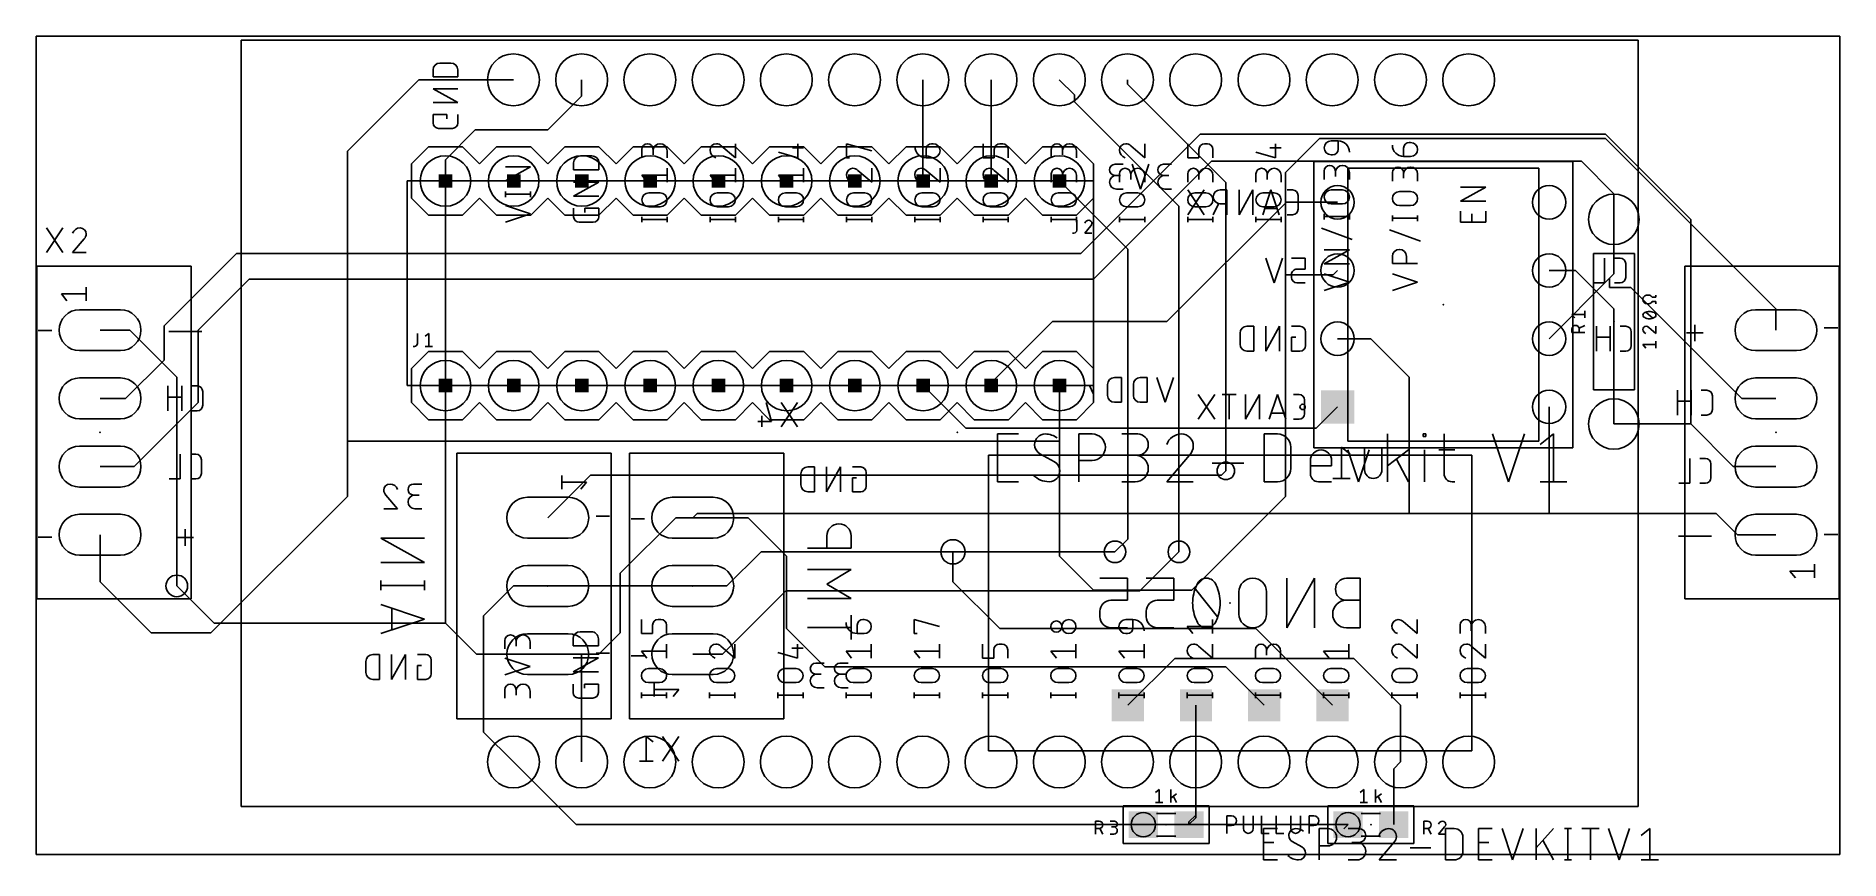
# Model space of a CAD drawing. Extents: x 0 to 67.2, y -0.2 to 30.5.
import ezdxf

# ---------------------------------------------------------------- set-up
doc = ezdxf.new("R2010")
doc.units = 0
for name, color, linetype in [('1', 12, 'CONTINUOUS'), ('16', 132, 'CONTINUOUS'), ('17', 110, 'CONTINUOUS'), ('18', 110, 'CONTINUOUS'), ('20', 31, 'CONTINUOUS'), ('21', 253, 'CONTINUOUS'), ('22', 253, 'CONTINUOUS'), ('23', 53, 'CONTINUOUS'), ('24', 53, 'CONTINUOUS'), ('25', 253, 'CONTINUOUS'), ('26', 253, 'CONTINUOUS'), ('27', 253, 'CONTINUOUS'), ('39', 12, 'CONTINUOUS'), ('40', 132, 'CONTINUOUS'), ('51', 253, 'CONTINUOUS'), ('52', 253, 'CONTINUOUS')]:
    doc.layers.add(name, color=color, linetype=linetype)

# ---------------------------------------------------------------- blocks, each defined once
blk = doc.blocks.new('RECT')
blk.add_solid([(-0.5, -0.5), (0.5, -0.5), (-0.5, 0.5), (0.5, 0.5)])
blk = doc.blocks.new('ROUNDP')
blk.add_circle((0, 0), 0.5)
blk = doc.blocks.new('SQUAREP')
blk.add_solid([(-0.5, -0.5), (0.5, -0.5), (-0.5, 0.5), (0.5, 0.5)])
blk = doc.blocks.new('LONGP100')
blk.add_lwpolyline([(-0.5, -0.5), (0.5, -0.5, 1), (0.5, 0.5), (-0.5, 0.5, 1)], format="xyb", close=True)
blk = doc.blocks.new('ROUNDV')
blk.add_circle((0, 0), 0.5)

msp = doc.modelspace()

# ---------------------------------------------------------------- linework, layer by layer
at = {"layer": '1'}
for p, q in [((14.2462, 28.8513), (11.5888, 26.1938)), ((17.77, 28.8513), (14.2462, 28.8513)), ((19.05, 26.9875), (20.31, 28.2475)), ((20.31, 28.2475), (20.31, 28.8513)), ((33.01, 28.8513), (33.01, 25.0925)), ((35.55, 28.8513), (35.55, 25.0925)), ((38.6548, 28.2865), (38.09, 28.8513)), ((38.6548, 28.0331), (38.6548, 28.2865)), ((40.63, 28.8513), (40.63, 28.6925)), ((44.2913, 25.0313), (40.63, 28.6925)), ((42.545, 24.1429), (38.6548, 28.0331)), ((15.24, 25.8763), (16.3513, 26.9875)), ((16.3513, 26.9875), (19.05, 26.9875)), ((11.5888, 26.1938), (11.5888, 15.3988)), ((47.7838, 26.67), (46.5138, 25.4)), ((58.42, 26.67), (47.7838, 26.67)), ((64.77, 20.32), (58.42, 26.67)), ((15.24, 25.0825), (15.24, 25.8763)), ((15.24, 25.0825), (15.24, 17.4625)), ((33.01, 25.0925), (33.02, 25.0825)), ((35.55, 25.0925), (35.56, 25.0825)), ((40.64, 22.5425), (38.1, 25.0825)), ((44.2913, 25.0313), (44.2913, 14.2875)), ((46.5138, 25.4), (46.5138, 21.59)), ((42.545, 24.1429), (42.545, 11.2713)), ((58.7375, 21.6218), (58.7375, 23.6538)), ((40.64, 22.5425), (40.64, 11.7475)), ((46.5138, 21.59), (46.5138, 13.335)), ((46.5138, 21.59), (48.2918, 21.59)), ((48.2918, 21.59), (48.4505, 21.7488)), ((58.5787, 21.463), (58.7375, 21.6218)), ((56.3245, 19.2088), (58.5787, 21.463)), ((58.5787, 21.1137), (58.5787, 21.463)), ((59.3725, 21.1137), (58.5787, 21.1137)), ((63.5, 16.9863), (59.3725, 21.1137)), ((64.77, 19.5263), (64.77, 20.32)), ((2.3813, 19.5263), (3.4925, 19.5263)), ((3.4925, 19.5263), (5.2388, 17.78)), ((5.2388, 17.78), (5.2388, 10.0013)), ((38.1, 15.3988), (38.1, 17.4625)), ((64.77, 16.9863), (63.5, 16.9863)), ((11.5888, 15.3988), (38.1, 15.3988)), ((11.5888, 13.335), (11.5888, 15.3988)), ((38.1, 11.1125), (38.1, 15.3988)), ((6.5088, 8.255), (11.5888, 13.335)), ((46.5138, 13.335), (43.0213, 9.8425)), ((23.8125, 12.5412), (21.7488, 10.4775)), ((24.4475, 12.5412), (23.8125, 12.5412)), ((26.5113, 12.5412), (24.4475, 12.5412)), ((27.94, 11.1125), (26.5113, 12.5412)), ((2.3813, 11.9063), (2.3813, 10.16)), ((40.64, 11.7475), (40.1638, 11.2713)), ((27.94, 8.4138), (27.94, 11.1125)), ((34.1313, 10.16), (34.1313, 11.2713)), ((39.37, 9.8425), (38.1, 11.1125)), ((4.2862, 8.255), (2.3813, 10.16)), ((21.7488, 10.4775), (21.7488, 8.255)), ((35.8775, 8.4138), (34.1313, 10.16)), ((17.77, 10.0013), (16.6588, 8.89)), ((19.05, 10.0013), (17.77, 10.0013)), ((43.0213, 9.8425), (39.37, 9.8425)), ((16.6588, 8.89), (16.6588, 4.5575)), ((4.2862, 8.255), (6.5088, 8.255)), ((21.7488, 8.255), (20.955, 7.4613)), ((29.3688, 6.985), (27.94, 8.4138)), ((45.4025, 8.4138), (35.8775, 8.4138)), ((48.26, 5.5563), (45.4025, 8.4138)), ((20.955, 7.4613), (19.05, 7.4613)), ((19.05, 7.4613), (20.31, 7.4613)), ((20.31, 7.4613), (20.31, 3.4463)), ((44.2913, 6.985), (29.3688, 6.985)), ((45.72, 5.5563), (44.2913, 6.985)), ((43.17, 5.5463), (43.18, 5.5563)), ((43.17, 3.4463), (43.17, 5.5463)), ((16.6588, 4.5575), (17.77, 3.4463)), ((17.77, 3.4463), (20.105, 1.1113)), ((43.17, 3.4463), (43.17, 1.468)), ((43.17, 3.4463), (43.17, 1.3625)), ((50.5388, 3.195), (50.79, 3.4463)), ((50.5388, 1.1113), (50.5388, 3.195)), ((43.17, 1.468), (42.9188, 1.2167)), ((43.17, 1.3625), (42.9188, 1.1113)), ((20.105, 1.1113), (41.2188, 1.1113)), ((42.9188, 1.1113), (42.9188, 1.2167))]:
    msp.add_line(p, q, dxfattribs=at)
at = {"layer": '16'}
for p, q in [((38.8938, 22.3838), (43.3388, 26.8288)), ((43.3388, 26.8288), (58.42, 26.8288)), ((58.42, 26.8288), (61.595, 23.6538)), ((43.7564, 25.8176), (39.37, 21.4313)), ((57.5262, 25.8176), (43.7564, 25.8176)), ((58.7375, 24.6063), (57.5262, 25.8176)), ((46.5455, 24.2888), (42.1005, 19.8438)), ((48.4505, 24.2888), (46.5455, 24.2888)), ((58.7375, 23.6538), (58.7375, 24.6063)), ((61.595, 23.6538), (61.595, 16.0338)), ((4.7625, 19.685), (7.4613, 22.3838)), ((7.4613, 22.3838), (38.8938, 22.3838)), ((56.3245, 21.7488), (57.3088, 21.7488)), ((57.3088, 21.7488), (58.7375, 20.32)), ((7.9375, 21.4313), (6.0325, 19.5263)), ((39.37, 21.4313), (7.9375, 21.4313)), ((58.7375, 20.32), (58.7375, 16.0338)), ((4.7625, 19.685), (4.7625, 18.415)), ((6.0325, 19.5263), (6.0325, 16.8275)), ((37.84, 19.8438), (35.56, 17.5638)), ((42.1005, 19.8438), (37.84, 19.8438)), ((48.4505, 19.2088), (49.6887, 19.2088)), ((49.6887, 19.2088), (51.1175, 17.78)), ((4.7625, 18.415), (3.3338, 16.9863)), ((15.24, 17.4625), (15.24, 8.6109)), ((33.02, 17.4625), (34.6075, 15.875)), ((35.56, 17.4625), (35.56, 17.5638)), ((51.1175, 17.78), (51.1175, 12.7)), ((3.3338, 16.9863), (2.3813, 16.9863)), ((6.0325, 16.8275), (3.6513, 14.4463)), ((48.4505, 16.6687), (47.6568, 15.875)), ((56.3245, 12.7), (56.3245, 16.6687)), ((47.6568, 15.875), (34.6075, 15.875)), ((58.7375, 16.0338), (61.595, 16.0338)), ((61.595, 16.0338), (63.1825, 14.4463)), ((3.6513, 14.4463), (2.3813, 14.4463)), ((20.6375, 14.1288), (19.05, 12.5412)), ((44.1325, 14.1288), (20.6375, 14.1288)), ((44.2913, 14.2875), (44.1325, 14.1288)), ((63.1825, 14.4463), (64.77, 14.4463)), ((24.4475, 12.5412), (24.6063, 12.7)), ((24.6063, 12.7), (51.1175, 12.7)), ((51.1175, 12.7), (56.3245, 12.7)), ((62.5475, 12.7), (56.3245, 12.7)), ((63.3413, 11.9063), (62.5475, 12.7)), ((64.77, 11.9063), (63.3413, 11.9063)), ((26.9875, 11.2713), (25.7175, 10.0013)), ((34.1313, 11.2713), (26.9875, 11.2713)), ((40.1638, 11.2713), (34.1313, 11.2713)), ((42.545, 11.2713), (41.0905, 9.8168)), ((5.2388, 10.0013), (6.6291, 8.6109)), ((24.4475, 10.0013), (19.05, 10.0013)), ((24.4475, 10.0013), (22.5425, 10.0013)), ((24.4475, 10.0013), (25.7175, 10.0013)), ((27.9143, 9.8168), (25.5587, 7.4613)), ((41.0905, 9.8168), (27.9143, 9.8168)), ((15.24, 8.6109), (6.6291, 8.6109)), ((16.3896, 7.4613), (15.24, 8.6109)), ((19.05, 7.4613), (16.3896, 7.4613)), ((24.4475, 7.4613), (25.5587, 7.4613)), ((40.64, 5.5563), (42.3863, 7.3025)), ((42.3863, 7.3025), (49.0538, 7.3025)), ((49.0538, 7.3025), (50.79, 5.5663)), ((50.79, 5.5663), (50.79, 3.4463)), ((48.8388, 1.1113), (41.2188, 1.1113)), ((48.8388, 1.1113), (48.68, 0.9525))]:
    msp.add_line(p, q, dxfattribs=at)
at = {"layer": '20'}
for p, q in [((67.1513, 30.48), (0, 30.48)), ((0, 30.48), (0, 0)), ((67.1513, 30.48), (67.1513, 0)), ((0, 0), (67.1513, 0))]:
    msp.add_line(p, q, dxfattribs=at)
at = {"layer": '21'}
for p, q in [((7.64, 30.3213), (59.64, 30.3213)), ((7.64, 1.7863), (7.64, 30.3213)), ((59.64, 30.3213), (59.64, 1.7863)), ((13.97, 25.7175), (14.605, 26.3525)), ((14.605, 26.3525), (15.875, 26.3525)), ((16.51, 25.7175), (15.875, 26.3525)), ((16.51, 25.7175), (17.145, 26.3525)), ((17.145, 26.3525), (18.415, 26.3525)), ((19.05, 25.7175), (18.415, 26.3525)), ((19.05, 25.7175), (19.685, 26.3525)), ((19.685, 26.3525), (20.955, 26.3525)), ((21.59, 25.7175), (20.955, 26.3525)), ((21.59, 25.7175), (22.225, 26.3525)), ((22.225, 26.3525), (23.495, 26.3525)), ((22.5521, 25.948), (22.5521, 26.2613)), ((22.9698, 26.2613), (22.9698, 26.0525)), ((23.4919, 25.948), (23.4919, 26.2091)), ((24.13, 25.7175), (23.495, 26.3525)), ((24.13, 25.7175), (24.765, 26.3525)), ((24.765, 26.3525), (26.035, 26.3525)), ((25.5098, 26.3918), (26.0319, 25.948)), ((26.0319, 25.948), (26.0319, 26.4701)), ((26.035, 26.3525), (26.67, 25.7175)), ((26.67, 25.7175), (27.305, 26.3525)), ((27.305, 26.3525), (28.575, 26.3525)), ((28.1542, 26.3135), (28.5719, 26.3135)), ((28.3631, 25.948), (28.3631, 26.4701)), ((28.575, 26.3525), (29.21, 25.7175)), ((29.21, 25.7175), (29.845, 26.3525)), ((29.845, 26.3525), (31.115, 26.3525)), ((30.1721, 25.948), (30.1721, 26.4701)), ((30.1721, 26.4701), (31.1119, 26.2091)), ((31.75, 25.7175), (31.115, 26.3525)), ((31.75, 25.7175), (32.385, 26.3525)), ((32.385, 26.3525), (33.655, 26.3525)), ((33.1298, 25.948), (33.1298, 26.2613)), ((33.3386, 26.4701), (33.3908, 26.4701)), ((33.655, 26.3525), (34.29, 25.7175)), ((34.29, 25.7175), (34.925, 26.3525)), ((34.925, 26.3525), (36.195, 26.3525)), ((35.2521, 25.948), (35.2521, 26.4701)), ((35.6698, 26.2613), (35.6698, 25.948)), ((35.9831, 26.4701), (35.8786, 26.4701)), ((36.1919, 25.948), (36.1919, 26.2613)), ((36.195, 26.3525), (36.83, 25.7175)), ((36.83, 25.7175), (37.465, 26.3525)), ((37.465, 26.3525), (38.735, 26.3525)), ((37.7921, 25.948), (37.7921, 26.2613)), ((38.2098, 26.2613), (38.2098, 26.0525)), ((38.7319, 25.948), (38.7319, 26.2091)), ((39.37, 25.7175), (38.735, 26.3525)), ((40.7498, 26.3918), (41.2719, 25.948)), ((41.2719, 25.948), (41.2719, 26.4701)), ((42.8721, 25.948), (42.8721, 26.4701)), ((43.2898, 26.2613), (43.2898, 25.948)), ((43.6031, 26.4701), (43.4986, 26.4701)), ((43.8119, 25.948), (43.8119, 26.2613)), ((45.9342, 26.3135), (46.3519, 26.3135)), ((46.1431, 25.948), (46.1431, 26.4701)), ((48.2132, 26.5774), (48.4742, 26.5774)), ((48.4742, 26.5774), (48.4742, 26.2641)), ((50.9098, 25.9943), (50.9098, 26.3076)), ((51.1186, 26.5164), (51.1708, 26.5164)), ((13.97, 24.4475), (13.97, 25.7175)), ((17.4721, 25.0901), (18.4119, 25.6122)), ((18.4119, 25.6122), (17.4721, 25.6122)), ((20.0121, 25.4951), (20.0121, 25.7561)), ((20.2732, 26.0172), (20.6908, 26.0172)), ((20.9519, 25.7561), (20.9519, 25.4951)), ((23.4919, 25.0336), (23.4919, 25.5557)), ((26.0319, 25.0336), (26.0319, 25.5557)), ((27.6321, 26.1569), (28.3631, 25.948)), ((28.5719, 25.0336), (28.5719, 25.5557)), ((30.2765, 25.948), (30.1721, 25.948)), ((31.1119, 25.0336), (31.1119, 25.5557)), ((33.3908, 25.948), (33.1298, 25.948)), ((33.6519, 25.0336), (33.6519, 25.5557)), ((35.6698, 25.948), (35.2521, 25.948)), ((36.1919, 25.0336), (36.1919, 25.5557)), ((39.37, 24.4475), (39.37, 25.7175)), ((43.2898, 25.948), (42.8721, 25.948)), ((45.4121, 26.1569), (46.1431, 25.948)), ((48.2654, 26.0553), (48.2132, 26.0553)), ((51.1708, 25.9943), (50.9098, 25.9943)), ((13.8113, 25.0825), (13.8113, 17.4625)), ((13.8113, 25.0825), (39.37, 25.0825)), ((18.4119, 25.0901), (17.4721, 25.0901)), ((20.9519, 25.4951), (20.0121, 25.4951)), ((20.0121, 24.5197), (20.9519, 25.0418)), ((20.9519, 25.0418), (20.0121, 25.0418)), ((22.7609, 25.0336), (22.5521, 25.2947)), ((22.5521, 25.2947), (23.4919, 25.2947)), ((25.3009, 25.0336), (25.0921, 25.2947)), ((25.0921, 25.2947), (26.0319, 25.2947)), ((27.8409, 25.0336), (27.6321, 25.2947)), ((27.6321, 25.2947), (28.5719, 25.2947)), ((30.5898, 25.4774), (31.1119, 25.0336)), ((33.1298, 25.4774), (33.6519, 25.0336)), ((35.6698, 25.4774), (36.1919, 25.0336)), ((37.7921, 25.0336), (37.7921, 25.3469)), ((38.2098, 25.3469), (38.2098, 25.1381)), ((38.7319, 25.0336), (38.7319, 25.2947)), ((39.37, 17.145), (39.37, 25.0825)), ((40.3321, 25.0336), (40.3321, 25.3469)), ((40.7498, 25.3469), (40.7498, 25.1381)), ((41.2719, 25.0336), (41.2719, 25.2947)), ((42.8721, 25.0336), (42.8721, 25.3469)), ((43.2898, 25.3469), (43.2898, 25.1381)), ((43.8119, 25.0336), (43.8119, 25.2947)), ((45.4121, 25.0336), (45.4121, 25.3469)), ((45.8298, 25.3469), (45.8298, 25.1381)), ((46.3519, 25.0336), (46.3519, 25.2947)), ((47.9521, 25.1409), (47.9521, 25.4541)), ((48.3698, 25.4541), (48.3698, 25.2453)), ((48.8919, 25.1409), (48.8919, 25.4019)), ((50.4921, 25.0799), (50.4921, 25.3932)), ((50.9098, 25.3932), (50.9098, 25.1843)), ((51.4319, 25.0799), (51.4319, 25.341)), ((53.0321, 24.3351), (53.9719, 24.8572)), ((53.9719, 24.8572), (53.0321, 24.8572)), ((14.605, 23.8125), (13.97, 24.4475)), ((15.875, 23.8125), (16.51, 24.4475)), ((17.145, 23.8125), (16.51, 24.4475)), ((17.4721, 24.4847), (17.4721, 24.6936)), ((17.4721, 24.5891), (18.4119, 24.5891)), ((18.4119, 24.4847), (18.4119, 24.6936)), ((18.415, 23.8125), (19.05, 24.4475)), ((19.685, 23.8125), (19.05, 24.4475)), ((20.9519, 24.5197), (20.0121, 24.5197)), ((20.955, 23.8125), (21.59, 24.4475)), ((22.225, 23.8125), (21.59, 24.4475)), ((22.8132, 24.6413), (23.2308, 24.6413)), ((23.495, 23.8125), (24.13, 24.4475)), ((24.765, 23.8125), (24.13, 24.4475)), ((25.3532, 24.6413), (25.7708, 24.6413)), ((26.67, 24.4475), (26.035, 23.8125)), ((27.305, 23.8125), (26.67, 24.4475)), ((27.8932, 24.6413), (28.3108, 24.6413)), ((29.21, 24.4475), (28.575, 23.8125)), ((29.845, 23.8125), (29.21, 24.4475)), ((30.4332, 24.6413), (30.8508, 24.6413)), ((31.115, 23.8125), (31.75, 24.4475)), ((32.385, 23.8125), (31.75, 24.4475)), ((32.9732, 24.6413), (33.3908, 24.6413)), ((34.29, 24.4475), (33.655, 23.8125)), ((34.925, 23.8125), (34.29, 24.4475)), ((35.5132, 24.6413), (35.9308, 24.6413)), ((36.83, 24.4475), (36.195, 23.8125)), ((37.465, 23.8125), (36.83, 24.4475)), ((38.0532, 24.6413), (38.4708, 24.6413)), ((38.735, 23.8125), (39.37, 24.4475)), ((40.5932, 24.6413), (41.0108, 24.6413)), ((43.1332, 24.6413), (43.5508, 24.6413)), ((45.6732, 24.6413), (46.0908, 24.6413)), ((48.2132, 24.7486), (48.6308, 24.7486)), ((48.6308, 24.2265), (48.2132, 24.2265)), ((50.7532, 24.6876), (51.1708, 24.6876)), ((53.9719, 24.3351), (53.0321, 24.3351)), ((15.875, 23.8125), (14.605, 23.8125)), ((18.415, 23.8125), (17.145, 23.8125)), ((18.4119, 23.8576), (17.4721, 24.1709)), ((17.4721, 23.5444), (18.4119, 23.8576)), ((20.955, 23.8125), (19.685, 23.8125)), ((20.0121, 23.7532), (20.0121, 24.0665)), ((20.7431, 23.5444), (20.2209, 23.5444)), ((20.4298, 23.9098), (20.4298, 24.0665)), ((20.4298, 24.0665), (20.9519, 24.0665)), ((20.9519, 24.0665), (20.9519, 23.7532)), ((23.495, 23.8125), (22.225, 23.8125)), ((22.5521, 23.5444), (22.5521, 23.7532)), ((22.5521, 23.6488), (23.4919, 23.6488)), ((23.2308, 24.1192), (22.8132, 24.1192)), ((23.4919, 23.5444), (23.4919, 23.7532)), ((26.035, 23.8125), (24.765, 23.8125)), ((25.0921, 23.5444), (25.0921, 23.7532)), ((25.0921, 23.6488), (26.0319, 23.6488)), ((25.7708, 24.1192), (25.3532, 24.1192)), ((26.0319, 23.5444), (26.0319, 23.7532)), ((28.575, 23.8125), (27.305, 23.8125)), ((27.6321, 23.5444), (27.6321, 23.7532)), ((27.6321, 23.6488), (28.5719, 23.6488)), ((28.3108, 24.1192), (27.8932, 24.1192)), ((28.5719, 23.5444), (28.5719, 23.7532)), ((31.115, 23.8125), (29.845, 23.8125)), ((30.1721, 23.5444), (30.1721, 23.7532)), ((30.1721, 23.6488), (31.1119, 23.6488)), ((30.8508, 24.1192), (30.4332, 24.1192)), ((31.1119, 23.5444), (31.1119, 23.7532)), ((33.655, 23.8125), (32.385, 23.8125)), ((32.7121, 23.5444), (32.7121, 23.7532)), ((32.7121, 23.6488), (33.6519, 23.6488)), ((33.3908, 24.1192), (32.9732, 24.1192)), ((33.6519, 23.5444), (33.6519, 23.7532)), ((36.195, 23.8125), (34.925, 23.8125)), ((35.2521, 23.5444), (35.2521, 23.7532)), ((35.2521, 23.6488), (36.1919, 23.6488)), ((35.9308, 24.1192), (35.5132, 24.1192)), ((36.1919, 23.5444), (36.1919, 23.7532)), ((38.735, 23.8125), (37.465, 23.8125)), ((37.7921, 23.5444), (37.7921, 23.7532)), ((37.7921, 23.6488), (38.7319, 23.6488)), ((38.4708, 24.1192), (38.0532, 24.1192)), ((38.7319, 23.5444), (38.7319, 23.7532)), ((40.3321, 23.5444), (40.3321, 23.7532)), ((40.3321, 23.6488), (41.2719, 23.6488)), ((41.0108, 24.1192), (40.5932, 24.1192)), ((41.2719, 23.5444), (41.2719, 23.7532)), ((42.8721, 23.5444), (42.8721, 23.7532)), ((42.8721, 23.6488), (43.8119, 23.6488)), ((43.5508, 24.1192), (43.1332, 24.1192)), ((43.8119, 23.5444), (43.8119, 23.7532)), ((45.4121, 23.5444), (45.4121, 23.7532)), ((45.4121, 23.6488), (46.3519, 23.6488)), ((46.0908, 24.1192), (45.6732, 24.1192)), ((46.3519, 23.5444), (46.3519, 23.7532)), ((47.9521, 23.6516), (47.9521, 23.8604)), ((47.9521, 23.756), (48.8919, 23.756)), ((48.8919, 23.6516), (48.8919, 23.8604)), ((50.4921, 23.5906), (50.4921, 23.7995)), ((50.4921, 23.695), (51.4319, 23.695)), ((51.1708, 24.1655), (50.7532, 24.1655)), ((51.4319, 23.5906), (51.4319, 23.7995)), ((53.0321, 23.5444), (53.0321, 23.962)), ((53.9719, 23.5444), (53.0321, 23.5444)), ((53.4498, 23.5444), (53.4498, 23.8576)), ((53.9719, 23.962), (53.9719, 23.5444)), ((48.9963, 22.9071), (47.8477, 23.3248)), ((51.5363, 22.8461), (50.3877, 23.2638)), ((47.9521, 22.0014), (48.8919, 22.5235)), ((48.8919, 22.5235), (47.9521, 22.5235)), ((50.4921, 22.0146), (50.4921, 22.2756)), ((51.0142, 22.2756), (51.0142, 22.0146)), ((57.9755, 17.3038), (57.9755, 22.3838)), ((57.9755, 22.3838), (58.7375, 22.3838)), ((58.7375, 22.3838), (58.7375, 22.6378)), ((58.7375, 22.3838), (59.4995, 22.3838)), ((59.4995, 22.3838), (59.4995, 17.3038)), ((5.7738, 21.9163), (0.0238, 21.9163)), ((0.0238, 21.9163), (0.0238, 9.5163)), ((5.7738, 9.5163), (5.7738, 21.9163)), ((48.8919, 22.0014), (47.9521, 22.0014)), ((48.8919, 21.3176), (47.9521, 21.6309)), ((51.4319, 22.0146), (50.4921, 22.0146)), ((51.4319, 21.3176), (50.4921, 21.6309)), ((67.1275, 21.9163), (61.3775, 21.9163)), ((61.3775, 21.9163), (61.3775, 9.5163)), ((67.1275, 9.5163), (67.1275, 21.9163)), ((47.9521, 21.0044), (48.8919, 21.3176)), ((50.4921, 21.0044), (51.4319, 21.3176)), ((0.0813, 19.5162), (0.5813, 19.5162)), ((67.07, 19.6163), (66.57, 19.6163)), ((14.605, 18.7325), (13.97, 18.0975)), ((14.605, 18.7325), (15.875, 18.7325)), ((15.875, 18.7325), (16.51, 18.0975)), ((16.51, 18.0975), (17.145, 18.7325)), ((17.145, 18.7325), (18.415, 18.7325)), ((18.415, 18.7325), (19.05, 18.0975)), ((19.05, 18.0975), (19.685, 18.7325)), ((19.685, 18.7325), (20.955, 18.7325)), ((20.955, 18.7325), (21.59, 18.0975)), ((22.225, 18.7325), (21.59, 18.0975)), ((22.225, 18.7325), (23.495, 18.7325)), ((23.495, 18.7325), (24.13, 18.0975)), ((24.13, 18.0975), (24.765, 18.7325)), ((24.765, 18.7325), (26.035, 18.7325)), ((26.035, 18.7325), (26.67, 18.0975)), ((26.67, 18.0975), (27.305, 18.7325)), ((27.305, 18.7325), (28.575, 18.7325)), ((28.575, 18.7325), (29.21, 18.0975)), ((29.845, 18.7325), (29.21, 18.0975)), ((29.845, 18.7325), (31.115, 18.7325)), ((31.115, 18.7325), (31.75, 18.0975)), ((32.385, 18.7325), (31.75, 18.0975)), ((32.385, 18.7325), (33.655, 18.7325)), ((33.655, 18.7325), (34.29, 18.0975)), ((34.925, 18.7325), (34.29, 18.0975)), ((34.925, 18.7325), (36.195, 18.7325)), ((36.195, 18.7325), (36.83, 18.0975)), ((37.465, 18.7325), (36.83, 18.0975)), ((37.465, 18.7325), (38.735, 18.7325)), ((38.735, 18.7325), (39.37, 18.0975)), ((13.8113, 17.4625), (39.2112, 17.4625)), ((13.97, 18.0975), (13.97, 16.8275)), ((39.2112, 17.4625), (39.37, 17.145)), ((39.37, 18.0975), (39.37, 16.8275)), ((13.97, 16.8275), (14.605, 16.1925)), ((16.51, 16.8275), (15.875, 16.1925)), ((17.145, 16.1925), (16.51, 16.8275)), ((19.05, 16.8275), (18.415, 16.1925)), ((19.685, 16.1925), (19.05, 16.8275)), ((21.59, 16.8275), (20.955, 16.1925)), ((21.59, 16.8275), (22.225, 16.1925)), ((24.13, 16.8275), (23.495, 16.1925)), ((24.765, 16.1925), (24.13, 16.8275)), ((26.67, 16.8275), (26.035, 16.1925)), ((27.305, 16.1925), (26.67, 16.8275)), ((29.21, 16.8275), (28.575, 16.1925)), ((29.21, 16.8275), (29.845, 16.1925)), ((31.75, 16.8275), (31.115, 16.1925)), ((31.75, 16.8275), (32.385, 16.1925)), ((34.29, 16.8275), (33.655, 16.1925)), ((34.29, 16.8275), (34.925, 16.1925)), ((36.83, 16.8275), (36.195, 16.1925)), ((36.83, 16.8275), (37.465, 16.1925)), ((39.37, 16.8275), (38.735, 16.1925)), ((58.7375, 17.3038), (57.9755, 17.3038)), ((59.4995, 17.3038), (58.7375, 17.3038)), ((58.7375, 17.3038), (58.7375, 17.0497)), ((15.875, 16.1925), (14.605, 16.1925)), ((18.415, 16.1925), (17.145, 16.1925)), ((20.955, 16.1925), (19.685, 16.1925)), ((23.495, 16.1925), (22.225, 16.1925)), ((26.035, 16.1925), (24.765, 16.1925)), ((28.575, 16.1925), (27.305, 16.1925)), ((31.115, 16.1925), (29.845, 16.1925)), ((33.655, 16.1925), (32.385, 16.1925)), ((36.195, 16.1925), (34.925, 16.1925)), ((38.735, 16.1925), (37.465, 16.1925)), ((35.7862, 13.8825), (35.7862, 15.6605)), ((35.7862, 15.6605), (36.5764, 15.6605)), ((38.8181, 13.8825), (38.8181, 15.6605)), ((38.8181, 15.6605), (39.312, 15.6605)), ((40.4176, 15.6605), (41.0103, 15.6605)), ((45.7219, 13.8825), (45.7219, 15.6605)), ((45.7219, 15.6605), (46.2158, 15.6605)), ((50.3032, 13.8825), (50.3032, 15.6605)), ((51.6382, 15.5617), (51.6382, 15.6605)), ((51.6382, 15.6605), (51.737, 15.6605)), ((51.737, 15.5617), (51.6382, 15.5617)), ((51.737, 15.6605), (51.737, 15.5617)), ((52.4154, 15.6605), (52.4154, 14.1788)), ((54.2217, 15.6605), (54.8144, 13.8825)), ((54.8144, 13.8825), (55.407, 15.6605)), ((55.9955, 15.2653), (56.4894, 15.6605)), ((56.4894, 15.6605), (56.4894, 13.8825)), ((35.7862, 14.8702), (36.3789, 14.8702)), ((37.9136, 14.6233), (37.3703, 14.9196)), ((41.0103, 14.8702), (40.6152, 14.8702)), ((42.9323, 14.8702), (42.0927, 13.8825)), ((46.7097, 15.1666), (46.7097, 14.3763)), ((48.8358, 15.0678), (49.2309, 13.8825)), ((49.2309, 13.8825), (49.626, 15.0678)), ((51.0935, 15.0678), (50.3032, 14.4751)), ((51.6876, 13.8825), (51.6876, 15.0678)), ((52.2179, 15.0678), (52.8105, 15.0678)), ((39.312, 14.6727), (38.8181, 14.6727)), ((43.7806, 14.5739), (44.9659, 14.5739)), ((47.4399, 14.1788), (47.4399, 14.6727)), ((48.2301, 14.4751), (47.4399, 14.4751)), ((48.2301, 14.6727), (48.2301, 14.4751)), ((51.0935, 13.8825), (50.649, 14.7221)), ((36.5764, 13.8825), (35.7862, 13.8825)), ((40.4176, 13.8825), (40.9115, 13.8825)), ((42.0927, 13.8825), (43.0804, 13.8825)), ((46.2158, 13.8825), (45.7219, 13.8825)), ((48.2301, 13.8825), (47.7362, 13.8825)), ((52.7118, 13.8825), (52.8105, 13.8825)), ((55.9955, 13.8825), (56.9833, 13.8825)), ((0.0813, 11.8163), (0.5813, 11.8163)), ((67.07, 11.9162), (66.57, 11.9162)), ((0.0238, 9.5163), (5.7738, 9.5163)), ((61.3775, 9.5163), (67.1275, 9.5163)), ((22.5321, 8.228), (22.5321, 8.7501)), ((23.2631, 8.7501), (23.1586, 8.7501)), ((30.7786, 8.7501), (30.8308, 8.7501)), ((32.6921, 8.228), (32.6921, 8.7501)), ((32.6921, 8.7501), (33.6319, 8.4891)), ((40.5732, 8.7501), (40.8342, 8.7501)), ((40.8342, 8.7501), (40.8342, 8.4369)), ((43.7919, 8.228), (43.7919, 8.7501)), ((51.4119, 8.228), (51.4119, 8.7501)), ((20.2532, 8.2972), (20.6708, 8.2972)), ((22.9498, 8.228), (22.5321, 8.228)), ((22.9498, 8.5413), (22.9498, 8.228)), ((23.4719, 8.228), (23.4719, 8.5413)), ((30.5698, 8.228), (30.5698, 8.5413)), ((30.8308, 8.228), (30.5698, 8.228)), ((32.7965, 8.228), (32.6921, 8.228)), ((40.6254, 8.228), (40.5732, 8.228)), ((43.0609, 8.228), (42.8521, 8.4891)), ((42.8521, 8.4891), (43.7919, 8.4891)), ((50.8898, 8.6718), (51.4119, 8.228)), ((53.0121, 8.228), (53.0121, 8.5413)), ((53.4298, 8.5413), (53.4298, 8.3324)), ((53.9519, 8.228), (53.9519, 8.4891)), ((17.4521, 7.6531), (17.4521, 7.9664)), ((17.8698, 7.9664), (17.8698, 7.7576)), ((18.3919, 7.6531), (18.3919, 7.9142)), ((19.9921, 7.7751), (19.9921, 8.0361)), ((20.9319, 7.7751), (19.9921, 7.7751)), ((20.9319, 8.0361), (20.9319, 7.7751)), ((22.7409, 7.3136), (22.5321, 7.5747)), ((22.5321, 7.5747), (23.4719, 7.5747)), ((23.4719, 7.3136), (23.4719, 7.8357)), ((25.4898, 7.7574), (26.0119, 7.3136)), ((26.0119, 7.3136), (26.0119, 7.8357)), ((27.6121, 7.5225), (28.3431, 7.3136)), ((28.1342, 7.6791), (28.5519, 7.6791)), ((28.3431, 7.3136), (28.3431, 7.8357)), ((30.3609, 7.3136), (30.1521, 7.5747)), ((30.1521, 7.5747), (31.0919, 7.5747)), ((31.0919, 7.3136), (31.0919, 7.8357)), ((32.9009, 7.3136), (32.6921, 7.5747)), ((32.6921, 7.5747), (33.6319, 7.5747)), ((33.6319, 7.3136), (33.6319, 7.8357)), ((35.2321, 7.3136), (35.2321, 7.8357)), ((35.6498, 7.6269), (35.6498, 7.3136)), ((35.9631, 7.8357), (35.8586, 7.8357)), ((36.1719, 7.3136), (36.1719, 7.6269)), ((37.9809, 7.3136), (37.7721, 7.5747)), ((37.7721, 7.5747), (38.7119, 7.5747)), ((38.7119, 7.3136), (38.7119, 7.8357)), ((40.5209, 7.3136), (40.3121, 7.5747)), ((40.3121, 7.5747), (41.2519, 7.5747)), ((41.2519, 7.3136), (41.2519, 7.8357)), ((43.2698, 7.7574), (43.7919, 7.3136)), ((43.7919, 7.3136), (43.7919, 7.8357)), ((45.3921, 7.3136), (45.3921, 7.6269)), ((45.8098, 7.6269), (45.8098, 7.4181)), ((46.3319, 7.3136), (46.3319, 7.5747)), ((48.1409, 7.3136), (47.9321, 7.5747)), ((47.9321, 7.5747), (48.8719, 7.5747)), ((48.8719, 7.3136), (48.8719, 7.8357)), ((50.8898, 7.7574), (51.4119, 7.3136)), ((51.4119, 7.3136), (51.4119, 7.8357)), ((53.4298, 7.7574), (53.9519, 7.3136)), ((53.9519, 7.3136), (53.9519, 7.8357)), ((18.3919, 6.9998), (17.4521, 7.3131)), ((17.4521, 6.6865), (18.3919, 6.9998)), ((19.9921, 6.7997), (20.9319, 7.3218)), ((20.9319, 7.3218), (19.9921, 7.3218)), ((20.9319, 6.7997), (19.9921, 6.7997)), ((22.7932, 6.9213), (23.2108, 6.9213)), ((25.3332, 6.9213), (25.7508, 6.9213)), ((27.8732, 6.9213), (28.2908, 6.9213)), ((30.4132, 6.9213), (30.8308, 6.9213)), ((32.9532, 6.9213), (33.3708, 6.9213)), ((35.6498, 7.3136), (35.2321, 7.3136)), ((35.4932, 6.9213), (35.9108, 6.9213)), ((38.0332, 6.9213), (38.4508, 6.9213)), ((40.5732, 6.9213), (40.9908, 6.9213)), ((43.1132, 6.9213), (43.5308, 6.9213)), ((45.6532, 6.9213), (46.0708, 6.9213)), ((48.1932, 6.9213), (48.6108, 6.9213)), ((50.7332, 6.9213), (51.1508, 6.9213)), ((53.2732, 6.9213), (53.6908, 6.9213)), ((17.4521, 5.8243), (17.4521, 6.1376)), ((17.8698, 6.1376), (17.8698, 5.9288)), ((18.3919, 5.8243), (18.3919, 6.0854)), ((19.9921, 6.0332), (19.9921, 6.3465)), ((20.4098, 6.1898), (20.4098, 6.3465)), ((20.4098, 6.3465), (20.9319, 6.3465)), ((20.9319, 6.3465), (20.9319, 6.0332)), ((23.2108, 6.3992), (22.7932, 6.3992)), ((25.7508, 6.3992), (25.3332, 6.3992)), ((28.2908, 6.3992), (27.8732, 6.3992)), ((30.8308, 6.3992), (30.4132, 6.3992)), ((33.3708, 6.3992), (32.9532, 6.3992)), ((35.9108, 6.3992), (35.4932, 6.3992)), ((38.4508, 6.3992), (38.0332, 6.3992)), ((40.9908, 6.3992), (40.5732, 6.3992)), ((43.5308, 6.3992), (43.1132, 6.3992)), ((46.0708, 6.3992), (45.6532, 6.3992)), ((48.6108, 6.3992), (48.1932, 6.3992)), ((51.1508, 6.3992), (50.7332, 6.3992)), ((53.6908, 6.3992), (53.2732, 6.3992)), ((20.7231, 5.8243), (20.2009, 5.8243)), ((22.5321, 5.8243), (22.5321, 6.0332)), ((22.5321, 5.9288), (23.4719, 5.9288)), ((23.4719, 5.8243), (23.4719, 6.0332)), ((25.0721, 5.8243), (25.0721, 6.0332)), ((25.0721, 5.9288), (26.0119, 5.9288)), ((26.0119, 5.8243), (26.0119, 6.0332)), ((27.6121, 5.8243), (27.6121, 6.0332)), ((27.6121, 5.9288), (28.5519, 5.9288)), ((28.5519, 5.8243), (28.5519, 6.0332)), ((30.1521, 5.8243), (30.1521, 6.0332)), ((30.1521, 5.9288), (31.0919, 5.9288)), ((31.0919, 5.8243), (31.0919, 6.0332)), ((32.6921, 5.8243), (32.6921, 6.0332)), ((32.6921, 5.9288), (33.6319, 5.9288)), ((33.6319, 5.8243), (33.6319, 6.0332)), ((35.2321, 5.8243), (35.2321, 6.0332)), ((35.2321, 5.9288), (36.1719, 5.9288)), ((36.1719, 5.8243), (36.1719, 6.0332)), ((37.7721, 5.8243), (37.7721, 6.0332)), ((37.7721, 5.9288), (38.7119, 5.9288)), ((38.7119, 5.8243), (38.7119, 6.0332)), ((40.3121, 5.8243), (40.3121, 6.0332)), ((40.3121, 5.9288), (41.2519, 5.9288)), ((41.2519, 5.8243), (41.2519, 6.0332)), ((42.8521, 5.8243), (42.8521, 6.0332)), ((42.8521, 5.9288), (43.7919, 5.9288)), ((43.7919, 5.8243), (43.7919, 6.0332)), ((45.3921, 5.8243), (45.3921, 6.0332)), ((45.3921, 5.9288), (46.3319, 5.9288)), ((46.3319, 5.8243), (46.3319, 6.0332)), ((47.9321, 5.8243), (47.9321, 6.0332)), ((47.9321, 5.9288), (48.8719, 5.9288)), ((48.8719, 5.8243), (48.8719, 6.0332)), ((50.4721, 5.8243), (50.4721, 6.0332)), ((50.4721, 5.9288), (51.4119, 5.9288)), ((51.4119, 5.8243), (51.4119, 6.0332)), ((53.0121, 5.8243), (53.0121, 6.0332)), ((53.0121, 5.9288), (53.9519, 5.9288)), ((53.9519, 5.8243), (53.9519, 6.0332)), ((59.64, 1.7863), (7.64, 1.7863)), ((44.3242, 0.7867), (44.3242, 1.4359)), ((44.3242, 1.4359), (44.5045, 1.4359)), ((44.9453, 1.4359), (44.9453, 0.967)), ((45.3059, 0.967), (45.3059, 1.4359)), ((45.6185, 1.4359), (45.6185, 0.7867)), ((46.1645, 1.4359), (46.1645, 0.7867)), ((46.7093, 1.4359), (46.7093, 0.967)), ((47.0699, 0.967), (47.0699, 1.4359)), ((47.3902, 0.7867), (47.3902, 1.4359)), ((47.3902, 1.4359), (47.5705, 1.4359)), ((44.5045, 1.0752), (44.3242, 1.0752)), ((45.6185, 0.7867), (45.907, 0.7867)), ((46.1645, 0.7867), (46.453, 0.7867)), ((47.5705, 1.0752), (47.3902, 1.0752))]:
    msp.add_line(p, q, dxfattribs=at)
for centre, radius, start, end in [((22.7609, 26.2613), 0.2088, 0, 180), ((23.2308, 26.2091), 0.2611, 0, 180), ((25.327, 26.2352), 0.235, 90, 180), ((25.3939, 26.2352), 0.3018, 180.0002, 252.0556), ((25.327, 26.2178), 0.2524, 43.6037, 90.0001), ((33.1298, 26.3657), 0.4177, 180.0009, 270), ((33.3386, 26.2613), 0.2088, 90, 180), ((33.3908, 26.2091), 0.2611, 270, 90), ((35.8786, 26.2613), 0.2088, 90, 180), ((35.9831, 26.2613), 0.2088, 0, 90), ((38.0009, 26.2613), 0.2088, 0, 180), ((38.4708, 26.2091), 0.2611, 0, 180), ((40.5671, 26.2352), 0.235, 90, 180), ((40.6339, 26.2352), 0.3018, 180.0002, 252.0556), ((40.5671, 26.2178), 0.2524, 43.6037, 90.0001), ((43.4986, 26.2613), 0.2088, 90, 180), ((43.6031, 26.2613), 0.2088, 0, 90), ((48.2132, 26.3163), 0.2611, 90, 270), ((48.2654, 26.2641), 0.2088, 270, 0), ((48.4742, 26.1597), 0.4177, 0, 90), ((50.9098, 26.412), 0.4177, 180.0009, 270), ((51.1186, 26.3076), 0.2088, 90, 180), ((51.1708, 26.2553), 0.2611, 270, 90), ((20.2732, 25.7561), 0.2611, 90, 180), ((20.6908, 25.7561), 0.2611, 359.9993, 90), ((30.4071, 25.3208), 0.235, 90, 180), ((30.4071, 25.3034), 0.2524, 43.6037, 90.0001), ((32.9471, 25.3208), 0.235, 90, 180), ((32.9471, 25.3034), 0.2524, 43.6037, 90.0001), ((35.4871, 25.3208), 0.235, 90, 180), ((35.4871, 25.3034), 0.2524, 43.6037, 90.0001), ((38.0009, 25.3469), 0.2088, 0, 180), ((38.4708, 25.2947), 0.2611, 0, 180), ((40.5409, 25.3469), 0.2088, 0, 180), ((41.0108, 25.2947), 0.2611, 0, 180), ((43.0809, 25.3469), 0.2088, 0, 180), ((43.5508, 25.2947), 0.2611, 0, 180), ((45.6209, 25.3469), 0.2088, 0, 180), ((46.0908, 25.2947), 0.2611, 0, 180), ((48.1609, 25.4541), 0.2088, 0, 180), ((48.6308, 25.4019), 0.2611, 0, 180), ((50.7009, 25.3932), 0.2088, 0, 180), ((51.1708, 25.341), 0.2611, 0, 180), ((30.4739, 25.3208), 0.3018, 180.0002, 252.0556), ((33.0139, 25.3208), 0.3018, 180.0002, 252.0556), ((35.5539, 25.3208), 0.3018, 180.0002, 252.0556), ((22.8132, 24.3803), 0.2611, 90, 270), ((23.2308, 24.3803), 0.2611, 270, 90), ((25.3532, 24.3803), 0.2611, 90, 270), ((25.7708, 24.3803), 0.2611, 270, 90), ((27.8932, 24.3803), 0.2611, 90, 270), ((28.3108, 24.3803), 0.2611, 270, 90), ((30.4332, 24.3803), 0.2611, 90, 270), ((30.8508, 24.3803), 0.2611, 270, 90), ((32.9732, 24.3803), 0.2611, 90, 270), ((33.3908, 24.3803), 0.2611, 270, 90), ((35.5132, 24.3803), 0.2611, 90, 270), ((35.9308, 24.3803), 0.2611, 270, 90), ((38.0532, 24.3803), 0.2611, 90, 270), ((38.4708, 24.3803), 0.2611, 270, 90), ((40.5932, 24.3803), 0.2611, 90, 270), ((41.0108, 24.3803), 0.2611, 270, 90), ((43.1332, 24.3803), 0.2611, 90, 270), ((43.5508, 24.3803), 0.2611, 270, 90), ((45.6732, 24.3803), 0.2611, 90, 270), ((46.0908, 24.3803), 0.2611, 270, 90), ((48.2132, 24.4875), 0.2611, 90, 270), ((48.6308, 24.4875), 0.2611, 270, 90), ((50.7532, 24.4266), 0.2611, 90, 270), ((51.1708, 24.4266), 0.2611, 270, 90), ((20.2209, 23.7532), 0.2089, 180.0017, 270), ((20.7431, 23.7532), 0.2088, 270, 0), ((50.7532, 22.2756), 0.2611, 0, 180), ((37.5679, 15.2653), 0.3951, 90, 180), ((37.5679, 14.9196), 0.7408, 53.1296, 90), ((39.312, 15.1666), 0.4939, 270, 90), ((41.0103, 15.2653), 0.3951, 270, 90), ((42.6359, 15.0894), 0.5711, 89.9999, 162.0553), ((42.6359, 15.216), 0.4445, 0, 90), ((46.2158, 15.1666), 0.4939, 0, 90), ((37.574, 15.2653), 0.4013, 180, 239.4895), ((40.9115, 14.3763), 0.4939, 270, 90), ((42.603, 15.216), 0.4774, 313.6036, 359.9999), ((47.835, 14.6727), 0.3951, 0, 180), ((37.716, 14.7171), 0.8347, 224.76, 270.0004), ((37.716, 14.2776), 0.3951, 270.0005, 0), ((37.7099, 14.2776), 0.4013, 359.9999, 59.4893), ((46.2158, 14.3763), 0.4939, 270, 0), ((47.7362, 14.1788), 0.2963, 180, 270), ((52.7118, 14.1788), 0.2963, 180, 270.0006), ((23.1586, 8.5413), 0.2088, 90, 180), ((23.2631, 8.5413), 0.2088, 0, 90), ((30.7786, 8.5413), 0.2088, 90, 180), ((30.8308, 8.4891), 0.2611, 270, 90), ((38.4508, 8.4891), 0.2611, 90, 270), ((38.4508, 8.4891), 0.2611, 270, 90), ((40.5732, 8.4891), 0.2611, 90, 270), ((40.8342, 8.3324), 0.4177, 0, 90), ((50.7071, 8.5152), 0.235, 90, 180), ((50.7071, 8.4978), 0.2524, 43.6037, 90.0001), ((53.2209, 8.5413), 0.2088, 0, 180), ((53.6908, 8.4891), 0.2611, 0, 180), ((17.6609, 7.9664), 0.2088, 0, 180), ((18.1308, 7.9142), 0.2611, 0, 180), ((20.2532, 8.0361), 0.2611, 90, 180), ((20.6708, 8.0361), 0.2611, 359.9993, 90), ((30.5698, 8.6457), 0.4177, 180.0009, 270), ((37.9809, 8.4891), 0.2088, 90, 270), ((37.9809, 8.4891), 0.2088, 270, 90), ((40.6254, 8.4369), 0.2088, 270, 0), ((50.7739, 8.5152), 0.3018, 180.0002, 252.0556), ((25.3071, 7.6008), 0.235, 90, 180), ((25.3739, 7.6008), 0.3018, 180.0002, 252.0556), ((25.3071, 7.5834), 0.2524, 43.6037, 90.0001), ((35.8586, 7.6269), 0.2088, 90, 180), ((35.9631, 7.6269), 0.2088, 0, 90), ((43.0871, 7.6008), 0.235, 90, 180), ((43.1539, 7.6008), 0.3018, 180.0002, 252.0556), ((43.0871, 7.5834), 0.2524, 43.6037, 90.0001), ((45.6009, 7.6269), 0.2088, 0, 180), ((46.0708, 7.5747), 0.2611, 0, 180), ((50.7071, 7.6008), 0.235, 90, 180), ((50.7739, 7.6008), 0.3018, 180.0002, 252.0556), ((50.7071, 7.5834), 0.2524, 43.6037, 90.0001), ((53.2471, 7.6008), 0.235, 90, 180), ((53.3139, 7.6008), 0.3018, 180.0002, 252.0556), ((53.2471, 7.5834), 0.2524, 43.6037, 90.0001), ((22.7932, 6.6603), 0.2611, 90, 270), ((23.2108, 6.6603), 0.2611, 270, 90), ((25.3332, 6.6603), 0.2611, 90, 270), ((25.7508, 6.6603), 0.2611, 270, 90), ((27.8732, 6.6603), 0.2611, 90, 270), ((28.2908, 6.6603), 0.2611, 270, 90), ((30.4132, 6.6603), 0.2611, 90, 270), ((30.8308, 6.6603), 0.2611, 270, 90), ((32.9532, 6.6603), 0.2611, 90, 270), ((33.3708, 6.6603), 0.2611, 270, 90), ((35.4932, 6.6603), 0.2611, 90, 270), ((35.9108, 6.6603), 0.2611, 270, 90), ((38.0332, 6.6603), 0.2611, 90, 270), ((38.4508, 6.6603), 0.2611, 270, 90), ((40.5732, 6.6603), 0.2611, 90, 270), ((40.9908, 6.6603), 0.2611, 270, 90), ((43.1132, 6.6603), 0.2611, 90, 270), ((43.5308, 6.6603), 0.2611, 270, 90), ((45.6532, 6.6603), 0.2611, 90, 270), ((46.0708, 6.6603), 0.2611, 270, 90), ((48.1932, 6.6603), 0.2611, 90, 270), ((48.6108, 6.6603), 0.2611, 270, 90), ((50.7332, 6.6603), 0.2611, 90, 270), ((51.1508, 6.6603), 0.2611, 270, 90), ((53.2732, 6.6603), 0.2611, 90, 270), ((53.6908, 6.6603), 0.2611, 270, 90), ((17.6609, 6.1376), 0.2088, 0, 180), ((18.1308, 6.0854), 0.2611, 0, 180), ((20.2009, 6.0332), 0.2089, 180.0017, 270), ((20.7231, 6.0332), 0.2088, 270, 0), ((44.5045, 1.2555), 0.1803, 270, 90), ((47.5705, 1.2555), 0.1803, 270, 90), ((45.1256, 0.967), 0.1803, 180, 0), ((46.8896, 0.967), 0.1803, 180, 0)]:
    msp.add_arc(centre, radius, start, end, dxfattribs=at)
at = {"layer": '22'}
for p, q in [((14.7781, 29.2175), (14.7781, 28.9609)), ((14.7781, 28.9609), (15.7019, 28.9609)), ((15.4453, 29.4741), (15.0347, 29.4741)), ((15.7019, 28.9609), (15.7019, 29.2175)), ((15.7019, 28.0009), (14.7781, 28.5141)), ((14.7781, 28.5141), (15.7019, 28.5141)), ((14.7781, 28.0009), (15.7019, 28.0009)), ((15.2913, 27.5541), (14.7781, 27.5541)), ((14.7781, 27.5541), (14.7781, 27.2462)), ((15.2913, 27.4001), (15.2913, 27.5541)), ((15.7019, 27.2462), (15.7019, 27.5541)), ((14.9834, 27.0409), (15.4966, 27.0409)), ((40.4729, 25.7032), (40.1649, 25.7032)), ((41.1163, 24.7794), (40.8083, 25.7032)), ((41.4242, 25.7032), (41.1163, 24.7794)), ((42.2729, 25.7032), (41.9649, 25.7032)), ((48.8315, 25.5587), (55.9435, 25.5587)), ((13.8113, 25.0825), (13.8113, 17.4625)), ((39.37, 25.0825), (13.8113, 25.0825)), ((39.37, 17.4625), (39.37, 25.0825)), ((40.1649, 25.2926), (40.3702, 25.2926)), ((41.9649, 25.2926), (42.1702, 25.2926)), ((40.4729, 24.7794), (40.2163, 24.7794)), ((42.2729, 24.7794), (42.0162, 24.7794)), ((43.4886, 23.8269), (42.8727, 24.7507)), ((43.4886, 24.7507), (42.8727, 23.8269)), ((43.8184, 23.8269), (44.0237, 24.2374)), ((44.3316, 24.7507), (44.075, 24.7507)), ((44.075, 24.2374), (44.3316, 24.2374)), ((44.3316, 23.8269), (44.3316, 24.7507)), ((45.2972, 24.7507), (44.784, 23.8269)), ((44.784, 23.8269), (44.784, 24.7507)), ((45.2972, 23.8269), (45.2972, 24.7507)), ((45.9706, 24.7507), (45.6627, 23.8269)), ((46.2786, 23.8269), (45.9706, 24.7507)), ((46.7745, 24.7507), (46.5692, 24.7507)), ((46.9798, 24.0321), (46.9798, 24.5454)), ((45.7397, 24.0578), (46.2016, 24.0578)), ((46.5692, 23.8269), (46.7745, 23.8269)), ((46.0894, 21.2869), (45.7815, 22.2107)), ((46.3973, 22.2107), (46.0894, 21.2869)), ((47.246, 22.2107), (46.7328, 22.2107)), ((47.246, 21.8001), (47.246, 22.2107)), ((58.3919, 22.2107), (58.3919, 21.2869)), ((58.9709, 22.2107), (58.7656, 22.2107)), ((46.7328, 21.4921), (46.7328, 21.5948)), ((46.9381, 21.8001), (47.246, 21.8001)), ((59.1762, 21.4921), (59.1762, 22.0054)), ((47.246, 21.2869), (46.9381, 21.2869)), ((58.3919, 21.2869), (57.9813, 21.2869)), ((58.7656, 21.2869), (58.9709, 21.2869)), ((6.1721, 19.4797), (4.9404, 19.4797)), ((45.3341, 19.6707), (45.0775, 19.6707)), ((45.3341, 18.7469), (45.3341, 19.6707)), ((46.2941, 19.6707), (45.7809, 18.7469)), ((45.7809, 18.7469), (45.7809, 19.6707)), ((46.2941, 18.7469), (46.2941, 19.6707)), ((47.0488, 19.6707), (46.7409, 19.6707)), ((58.0896, 19.6707), (58.0896, 18.7469)), ((58.6028, 18.7469), (58.6028, 19.6707)), ((59.1801, 19.6707), (58.9748, 19.6707)), ((61.7538, 19.1157), (61.7538, 19.7315)), ((44.8209, 19.414), (44.8209, 19.0035)), ((46.8949, 19.2601), (46.7409, 19.2601)), ((46.7409, 19.2601), (46.7409, 18.7469)), ((47.2541, 18.9521), (47.2541, 19.4654)), ((58.6028, 19.2601), (58.0896, 19.2601)), ((59.3854, 18.9521), (59.3854, 19.4654)), ((62.0617, 19.4236), (61.4458, 19.4236)), ((45.0775, 18.7469), (45.3341, 18.7469)), ((46.7409, 18.7469), (47.0488, 18.7469)), ((58.9748, 18.7469), (59.1801, 18.7469)), ((13.8113, 17.4625), (39.37, 17.4625)), ((39.889, 17.509), (39.889, 17.0985)), ((40.4022, 17.7657), (40.1456, 17.7657)), ((40.4022, 16.8419), (40.4022, 17.7657)), ((40.849, 17.509), (40.849, 17.0985)), ((41.3622, 17.7657), (41.1056, 17.7657)), ((41.3622, 16.8419), (41.3622, 17.7657)), ((42.0356, 16.8419), (41.7277, 17.7657)), ((42.3435, 17.7657), (42.0356, 16.8419)), ((4.9084, 17.4482), (4.9084, 16.5244)), ((5.4216, 17.0376), (4.9084, 17.0376)), ((5.4216, 16.5244), (5.4216, 17.4482)), ((5.9988, 17.4482), (5.7936, 17.4482)), ((6.2041, 16.7296), (6.2041, 17.2429)), ((40.1456, 16.8419), (40.4022, 16.8419)), ((41.1056, 16.8419), (41.3622, 16.8419)), ((43.8811, 16.2068), (43.2652, 17.1306)), ((43.8811, 17.1306), (43.2652, 16.2068)), ((44.6698, 17.1306), (44.1565, 17.1306)), ((44.4131, 16.2068), (44.4131, 17.1306)), ((45.5397, 17.1306), (45.0265, 16.2068)), ((45.0265, 16.2068), (45.0265, 17.1306)), ((45.5397, 16.2068), (45.5397, 17.1306)), ((46.2131, 17.1306), (45.9052, 16.2068)), ((46.5211, 16.2068), (46.2131, 17.1306)), ((47.017, 17.1306), (46.8117, 17.1306)), ((47.2223, 16.4121), (47.2223, 16.9254)), ((61.1059, 17.2894), (61.1059, 16.3656)), ((61.6191, 16.8788), (61.1059, 16.8788)), ((61.6191, 16.3656), (61.6191, 17.2894)), ((62.1963, 17.2894), (61.9911, 17.2894)), ((62.4016, 16.5709), (62.4016, 17.0841)), ((5.7936, 16.5244), (5.9988, 16.5244)), ((45.9822, 16.4378), (46.4441, 16.4378)), ((46.8117, 16.2068), (47.017, 16.2068)), ((61.9911, 16.3656), (62.1963, 16.3656)), ((5.3694, 14.9082), (5.3694, 13.9844)), ((5.9484, 14.9082), (5.7431, 14.9082)), ((15.6575, 5.0513), (15.6575, 14.9512)), ((15.6575, 14.9512), (21.4075, 14.9512)), ((21.4075, 14.9512), (21.4075, 5.0513)), ((22.09, 14.9512), (27.84, 14.9512)), ((22.09, 5.0513), (22.09, 14.9512)), ((27.84, 14.9512), (27.84, 5.0513)), ((35.45, 3.8662), (35.45, 14.8663)), ((35.45, 14.8663), (53.45, 14.8663)), ((48.8315, 15.3988), (55.9435, 15.3988)), ((53.45, 14.8663), (53.45, 3.8662)), ((6.1537, 14.1896), (6.1537, 14.7029)), ((28.4696, 14.1753), (28.4696, 13.7647)), ((28.9829, 14.4319), (28.7263, 14.4319)), ((28.9829, 13.5081), (28.9829, 14.4319)), ((29.9429, 14.4319), (29.4296, 13.5081)), ((29.4296, 13.5081), (29.4296, 14.4319)), ((29.9429, 13.5081), (29.9429, 14.4319)), ((30.6976, 14.4319), (30.3896, 14.4319)), ((30.9029, 13.7134), (30.9029, 14.2266)), ((61.5669, 14.7494), (61.5669, 13.8256)), ((62.1459, 14.7494), (61.9406, 14.7494)), ((62.3512, 14.0309), (62.3512, 14.5441)), ((5.3694, 13.9844), (4.9588, 13.9844)), ((5.7431, 13.9844), (5.9484, 13.9844)), ((14.3591, 13.7969), (14.0512, 13.7969)), ((28.7263, 13.5081), (28.9829, 13.5081)), ((30.5436, 14.0213), (30.3896, 14.0213)), ((30.3896, 14.0213), (30.3896, 13.5081)), ((30.3896, 13.5081), (30.6976, 13.5081)), ((61.5669, 13.8256), (61.1563, 13.8256)), ((61.9406, 13.8256), (62.1459, 13.8256)), ((13.4591, 12.8731), (12.9459, 12.8731)), ((13.0229, 13.3863), (13.4591, 12.8731)), ((14.0512, 13.3863), (14.2565, 13.3863)), ((14.3591, 12.8731), (14.1025, 12.8731)), ((5.5563, 11.4957), (5.5563, 12.1115)), ((21.35, 12.6013), (20.85, 12.6013)), ((22.1475, 12.5013), (22.6475, 12.5013)), ((5.8642, 11.8036), (5.2483, 11.8036)), ((14.4653, 10.8714), (12.8397, 11.7745)), ((12.8397, 11.7745), (14.4653, 11.7745)), ((29.4372, 11.8639), (29.4372, 11.4124)), ((30.3403, 11.4124), (30.3403, 11.8639)), ((62.3696, 11.8597), (61.1379, 11.8597)), ((12.8397, 10.8714), (14.4653, 10.8714)), ((28.7147, 11.4124), (30.3403, 11.4124)), ((12.8397, 9.8397), (12.8397, 10.201)), ((14.4653, 9.8397), (14.4653, 10.201)), ((30.3403, 10.6132), (28.7147, 10.6132)), ((29.4372, 10.0713), (30.3403, 10.6132)), ((40.6314, 10.2901), (39.605, 10.2901)), ((40.6314, 9.4689), (40.6314, 10.2901)), ((42.3564, 10.2901), (41.33, 10.2901)), ((42.3564, 9.4689), (42.3564, 10.2901)), ((47.5889, 10.2901), (46.5625, 8.4425)), ((46.5625, 8.4425), (46.5625, 10.2901)), ((47.5889, 8.4425), (47.5889, 10.2901)), ((49.295, 10.2901), (48.7818, 10.2901)), ((49.295, 8.4425), (49.295, 10.2901)), ((14.4653, 10.0204), (12.8397, 10.0204)), ((28.7147, 9.5294), (30.3403, 9.5294)), ((30.3403, 9.5294), (29.4372, 10.0713)), ((40.0156, 9.4689), (40.6314, 9.4689)), ((41.7406, 9.4689), (42.3564, 9.4689)), ((43.9788, 8.853), (43.1576, 9.8795)), ((44.78, 9.7768), (44.78, 8.9557)), ((45.8064, 8.9557), (45.8064, 9.7768)), ((49.295, 9.4689), (48.7818, 9.4689)), ((14.4653, 8.7699), (12.8397, 9.3117)), ((12.8397, 8.228), (14.4653, 8.7699)), ((13.2461, 9.1763), (13.2461, 8.3635)), ((30.3403, 8.0045), (30.3403, 8.9076)), ((39.605, 8.853), (39.605, 9.0583)), ((41.33, 8.853), (41.33, 9.0583)), ((28.7147, 8.4561), (30.3403, 8.4561)), ((40.6314, 8.4425), (40.0156, 8.4425)), ((42.3564, 8.4425), (41.7406, 8.4425)), ((48.7818, 8.4425), (49.295, 8.4425)), ((12.7904, 7.4469), (12.5338, 7.4469)), ((12.7904, 6.5231), (12.7904, 7.4469)), ((13.7504, 7.4469), (13.2371, 6.5231)), ((13.2371, 6.5231), (13.2371, 7.4469)), ((13.7504, 6.5231), (13.7504, 7.4469)), ((14.5051, 7.4469), (14.1971, 7.4469)), ((21.35, 7.5013), (20.85, 7.5013)), ((22.1475, 7.4013), (22.6475, 7.4013)), ((12.2771, 7.1903), (12.2771, 6.7797)), ((14.3511, 7.0363), (14.1971, 7.0363)), ((14.1971, 7.0363), (14.1971, 6.5231)), ((14.7104, 6.7284), (14.7104, 7.2416)), ((29.3341, 7.1294), (29.0262, 7.1294)), ((29.0262, 6.7188), (29.2315, 6.7188)), ((30.2341, 7.1294), (29.9262, 7.1294)), ((29.9262, 6.7188), (30.1315, 6.7188)), ((12.5338, 6.5231), (12.7904, 6.5231)), ((14.1971, 6.5231), (14.5051, 6.5231)), ((29.3341, 6.2056), (29.0775, 6.2056)), ((30.2341, 6.2056), (29.9775, 6.2056)), ((21.4075, 5.0513), (15.6575, 5.0513)), ((27.84, 5.0513), (22.09, 5.0513)), ((53.45, 3.8662), (35.45, 3.8662))]:
    msp.add_line(p, q, dxfattribs=at)
msp.add_circle((47.15, 16.6687), 0.1, dxfattribs=at)
for centre, radius, start, end in [((15.0347, 29.2175), 0.2566, 90, 180), ((15.4453, 29.2175), 0.2566, 0, 90), ((14.9834, 27.2462), 0.2053, 180, 270), ((15.4966, 27.2462), 0.2053, 270, 359.9991), ((40.1649, 25.4979), 0.2053, 90, 270), ((41.9649, 25.4979), 0.2053, 90, 270), ((40.2163, 25.036), 0.2566, 90, 270), ((42.0162, 25.036), 0.2566, 90, 270), ((44.075, 24.494), 0.2566, 90, 270), ((46.7745, 24.5454), 0.2053, 0, 90), ((46.7745, 24.0321), 0.2053, 270, 0), ((58.9709, 22.0054), 0.2053, 0, 90), ((46.9381, 21.5948), 0.2053, 89.9991, 180), ((46.9381, 21.4921), 0.2053, 180.0017, 270), ((58.9709, 21.4921), 0.2053, 270, 0), ((45.0775, 19.414), 0.2566, 90, 180), ((47.0488, 19.4654), 0.2053, 0, 90), ((59.1801, 19.4654), 0.2053, 0, 90), ((45.0775, 19.0035), 0.2566, 180, 270), ((47.0488, 18.9521), 0.2053, 270, 0), ((59.1801, 18.9521), 0.2053, 270, 0), ((40.1456, 17.509), 0.2566, 90, 180), ((41.1056, 17.509), 0.2566, 90, 180), ((5.9988, 17.2429), 0.2053, 0, 90), ((40.1456, 17.0985), 0.2566, 180, 270), ((41.1056, 17.0985), 0.2566, 180, 270), ((47.017, 16.9254), 0.2053, 0, 90), ((62.1963, 17.0841), 0.2053, 0, 90), ((5.9988, 16.7296), 0.2053, 270, 0), ((47.017, 16.4121), 0.2053, 270, 0), ((62.1963, 16.5709), 0.2053, 270, 0), ((5.9484, 14.7029), 0.2053, 0, 90), ((5.9484, 14.1896), 0.2053, 270, 0), ((28.7263, 14.1753), 0.2566, 90, 180), ((30.6976, 14.2266), 0.2053, 0, 90), ((62.1459, 14.5441), 0.2053, 0, 90), ((13.1768, 13.5659), 0.231, 90.0008, 180), ((13.1939, 13.5659), 0.248, 179.9999, 226.3985), ((13.1768, 13.5002), 0.2967, 17.944, 90.0007), ((14.0512, 13.5916), 0.2053, 90, 270), ((28.7263, 13.7647), 0.2566, 180, 270), ((30.6976, 13.7134), 0.2053, 270, 0), ((62.1459, 14.0309), 0.2053, 270, 0), ((14.1025, 13.1297), 0.2566, 90, 270), ((29.8887, 11.8639), 0.4516, 0, 180), ((43.5682, 9.9103), 0.3798, 90.0001, 161.076), ((43.5682, 9.9103), 0.3798, 18.9244, 90), ((45.2932, 9.7768), 0.5132, 0, 180), ((48.7818, 9.8795), 0.4106, 90, 270), ((40.0156, 9.0583), 0.4106, 89.9996, 180), ((41.7406, 9.0583), 0.4106, 89.9996, 180), ((44.5775, 9.3663), 1.5225, 154.0104, 180), ((42.5589, 9.3663), 1.5226, 0, 25.9891), ((48.7818, 8.9557), 0.5132, 90, 270), ((40.0156, 8.853), 0.4106, 180.0009, 270), ((41.7406, 8.853), 0.4106, 180.0009, 270), ((44.5776, 9.3663), 1.5226, 180.0001, 205.9894), ((42.5589, 9.3663), 1.5226, 334.0111, 359.9999), ((45.2932, 8.9557), 0.5132, 180, 0), ((43.5682, 8.8222), 0.3798, 198.9246, 270), ((43.5682, 8.8222), 0.3798, 269.9999, 341.075), ((12.5338, 7.1903), 0.2566, 90, 180), ((14.5051, 7.2416), 0.2053, 0, 90), ((12.5338, 6.7797), 0.2566, 180, 270), ((14.5051, 6.7284), 0.2053, 270, 0), ((29.0262, 6.9241), 0.2053, 90, 270), ((29.0775, 6.4622), 0.2566, 90, 270), ((29.9262, 6.9241), 0.2053, 90, 270), ((29.9775, 6.4622), 0.2566, 90, 270)]:
    msp.add_arc(centre, radius, start, end, dxfattribs=at)
at = {"layer": '23'}
for p in [(38.1, 25.0825), (58.7375, 19.8438), (15.24, 17.4625), (2.3813, 15.7163), (34.29, 15.7163), (64.77, 15.7163), (42.0688, 1.1113), (49.6887, 1.1113)]:
    msp.add_point(p, dxfattribs=at)
at = {"layer": '24'}
for p in [(52.3875, 20.4788), (19.05, 10.0013), (24.4475, 10.0013), (44.45, 9.3663)]:
    msp.add_point(p, dxfattribs=at)
at = {"layer": '25'}
for p, q in [((38.7436, 23.622), (38.7436, 23.2466)), ((0.3921, 22.4221), (1.0017, 23.3365)), ((0.3921, 23.3365), (1.0017, 22.4221)), ((1.789, 22.9301), (1.3572, 22.4221)), ((38.6364, 23.1394), (38.5827, 23.1394)), ((39.2663, 23.4075), (39.0384, 23.1394)), ((39.0384, 23.1394), (39.3065, 23.1394)), ((1.3572, 22.4221), (1.8652, 22.4221)), ((57.658, 19.9808), (57.658, 20.2489)), ((57.2826, 19.9808), (57.1754, 20.1149)), ((57.1754, 20.1149), (57.658, 20.1149)), ((57.1754, 19.4386), (57.1754, 19.5726)), ((57.658, 19.7067), (57.4435, 19.5994)), ((57.4435, 19.5726), (57.4435, 19.4386)), ((14.0871, 18.923), (14.0335, 18.923)), ((14.1944, 19.4056), (14.1944, 19.0302)), ((14.4892, 19.2984), (14.6232, 19.4056)), ((14.4892, 18.923), (14.7573, 18.923)), ((14.6232, 19.4056), (14.6232, 18.923)), ((57.658, 19.4386), (57.1754, 19.4386)), ((39.4411, 0.7557), (39.4411, 1.2383)), ((39.4411, 1.2383), (39.5751, 1.2383)), ((39.5751, 0.9701), (39.4411, 0.9701)), ((39.7092, 0.7557), (39.6019, 0.9701)), ((39.9833, 1.2383), (40.1442, 1.2383)), ((39.9833, 0.7557), (40.1174, 0.7557)), ((40.1442, 1.0238), (40.037, 1.0238)), ((51.6648, 0.7557), (51.6648, 1.2383)), ((51.6648, 1.2383), (51.7989, 1.2383)), ((51.7989, 0.9701), (51.6648, 0.9701)), ((51.9329, 0.7557), (51.8257, 0.9701)), ((52.435, 1.0238), (52.2071, 0.7557)), ((52.2071, 0.7557), (52.4752, 0.7557))]:
    msp.add_line(p, q, dxfattribs=at)
for centre, radius, start, end in [((39.1859, 23.467), 0.155, 90.0003, 162.0552), ((39.1859, 23.5013), 0.1207, 0, 90), ((1.6366, 23.0428), 0.2937, 90, 162.0547), ((1.6366, 23.1079), 0.2286, 0, 90), ((1.6197, 23.1079), 0.2455, 313.6029, 359.9999), ((38.6364, 23.2466), 0.1072, 270, 0), ((39.1769, 23.5013), 0.1296, 313.6035, 359.9998), ((57.3095, 19.5726), 0.1341, 0, 180), ((14.0871, 19.0302), 0.1072, 270, 0), ((39.5751, 1.1042), 0.1341, 270, 90), ((40.1174, 0.8897), 0.1341, 270, 90), ((40.1442, 1.131), 0.1072, 270, 90), ((51.7989, 1.1042), 0.1341, 270, 90), ((52.3545, 1.0832), 0.155, 90.0003, 162.0552), ((52.3545, 1.1176), 0.1207, 0, 90), ((52.3456, 1.1176), 0.1296, 313.6035, 359.9998)]:
    msp.add_arc(centre, radius, start, end, dxfattribs=at)
at = {"layer": '26'}
for p, q in [((27.1733, 16.839), (27.3765, 16.1278)), ((28.3417, 15.9245), (27.7321, 16.839)), ((28.3417, 16.839), (27.7321, 15.9245)), ((27.3765, 16.1278), (26.8685, 16.1278)), ((27.0209, 16.331), (27.0209, 15.9245)), ((48.9214, 14.9113), (48.5969, 15.171)), ((48.5969, 15.171), (48.5969, 14.0026)), ((49.4534, 14.3271), (49.4534, 15.171)), ((50.1025, 15.171), (50.1025, 14.3271)), ((48.9214, 14.0026), (48.2723, 14.0026)), ((22.9663, 4.1923), (22.7123, 4.3955)), ((22.7123, 4.3955), (22.7123, 3.4811)), ((23.9315, 3.4811), (23.3219, 4.3955)), ((23.9315, 4.3955), (23.3219, 3.4811)), ((22.9663, 3.4811), (22.4583, 3.4811))]:
    msp.add_line(p, q, dxfattribs=at)
msp.add_arc((49.778, 14.3271), 0.3246, 180, 0, dxfattribs=at)
at = {"layer": '27'}
for p, q in [((59.9779, 20.8325), (60.0315, 20.8325)), ((60.2996, 20.752), (60.2996, 20.8325)), ((60.1924, 19.9791), (59.9242, 20.1936)), ((59.9779, 20.5107), (60.0315, 20.5107)), ((60.1655, 20.752), (60.2996, 20.752)), ((60.1655, 20.5912), (60.2996, 20.5912)), ((60.2996, 20.5912), (60.2996, 20.5107)), ((60.0315, 19.6316), (60.2996, 19.4037)), ((60.2996, 19.4037), (60.2996, 19.6718)), ((59.9242, 18.8551), (59.817, 18.9891)), ((59.817, 18.9891), (60.2996, 18.9891)), ((60.2996, 18.8551), (60.2996, 19.1232)), ((41.6771, 2.3121), (41.8111, 2.4194)), ((41.8111, 2.4194), (41.8111, 1.9368)), ((42.2459, 1.9368), (42.2459, 2.4194)), ((42.4604, 2.2585), (42.2459, 2.0976)), ((42.4604, 1.9368), (42.3398, 2.1646)), ((49.2971, 2.3121), (49.4311, 2.4194)), ((49.4311, 2.4194), (49.4311, 1.9368)), ((49.8659, 1.9368), (49.8659, 2.4194)), ((50.0804, 2.2585), (49.8659, 2.0976)), ((50.0804, 1.9368), (49.9598, 2.1646)), ((41.6771, 1.9368), (41.9452, 1.9368)), ((49.2971, 1.9368), (49.5652, 1.9368)), ((45.6908, -0.203), (45.6908, 0.9655)), ((45.6908, 0.9655), (46.2101, 0.9655)), ((47.7629, -0.203), (47.7629, 0.9655)), ((47.7629, 0.9655), (48.0874, 0.9655)), ((48.8508, 0.9655), (49.2403, 0.9655)), ((52.4703, -0.203), (52.4703, 0.9655)), ((52.4703, 0.9655), (52.7949, 0.9655)), ((53.6918, -0.203), (53.6918, 0.9655)), ((53.6918, 0.9655), (54.2111, 0.9655)), ((54.5771, 0.9655), (54.9666, -0.203)), ((54.9666, -0.203), (55.356, 0.9655)), ((55.8401, -0.203), (55.8401, 0.9655)), ((56.4892, 0.9655), (55.8401, 0.2514)), ((56.8942, 0.9655), (57.1538, 0.9655)), ((57.024, 0.9655), (57.024, -0.203)), ((57.5376, 0.9655), (58.1867, 0.9655)), ((57.8622, -0.203), (57.8622, 0.9655)), ((58.5395, 0.9655), (58.929, -0.203)), ((58.929, -0.203), (59.3184, 0.9655)), ((59.7474, 0.7058), (60.072, 0.9655)), ((60.072, 0.9655), (60.072, -0.203)), ((45.6908, 0.4462), (46.0803, 0.4462)), ((47.1222, 0.2839), (46.7652, 0.4786)), ((48.0874, 0.3163), (47.7629, 0.3163)), ((49.2403, 0.4462), (48.9807, 0.4462)), ((50.5456, 0.4462), (49.9938, -0.203)), ((51.1481, 0.2514), (51.9271, 0.2514)), ((53.1194, 0.6409), (53.1194, 0.1216)), ((53.6918, 0.4462), (54.0813, 0.4462)), ((56.4892, -0.203), (56.0997, 0.5111)), ((46.2101, -0.203), (45.6908, -0.203)), ((48.8508, -0.203), (49.1754, -0.203)), ((49.9938, -0.203), (50.6429, -0.203)), ((52.7949, -0.203), (52.4703, -0.203)), ((54.2111, -0.203), (53.6918, -0.203)), ((56.8942, -0.203), (57.1538, -0.203)), ((59.7474, -0.203), (60.3965, -0.203))]:
    msp.add_line(p, q, dxfattribs=at)
for centre, radius, start, end in [((59.9779, 20.6716), 0.1609, 89.9989, 180), ((60.0315, 20.6805), 0.1519, 28.0738, 90.0002), ((59.9779, 20.6716), 0.1609, 180, 270), ((59.9162, 20.0864), 0.0992, 108.9235, 180), ((60.0583, 19.8227), 0.3977, 90.0003, 115.9883), ((60.0315, 20.6626), 0.1519, 269.9998, 331.9262), ((60.0583, 19.8227), 0.3977, 64.0119, 89.9999), ((60.2004, 20.0864), 0.0992, 359.9995, 71.0726), ((59.9162, 20.0864), 0.0992, 179.9994, 251.077), ((59.9377, 19.5511), 0.1207, 90, 179.997), ((59.972, 19.5511), 0.155, 179.9969, 252.0597), ((60.0583, 20.35), 0.3977, 244.0116, 269.9998), ((59.9377, 19.5422), 0.1296, 43.6035, 89.9998), ((60.0583, 20.35), 0.3977, 270, 295.9882), ((60.2004, 20.0864), 0.0992, 288.926, 0.0001), ((46.895, 0.7058), 0.2596, 89.9993, 180), ((46.8991, 0.7058), 0.2637, 179.9998, 239.4902), ((46.895, 0.4786), 0.4868, 53.1301, 89.9993), ((48.0874, 0.6409), 0.3246, 270, 90), ((49.2403, 0.7058), 0.2596, 270, 90), ((50.3508, 0.5902), 0.3753, 90.0001, 162.0549), ((50.3508, 0.6734), 0.2921, 0, 90), ((50.3292, 0.6734), 0.3138, 313.604, 359.9996), ((52.7949, 0.6409), 0.3246, 0, 90), ((46.9924, 0.0567), 0.2596, 270, 0), ((46.9884, 0.0567), 0.2637, 0.0001, 59.4899), ((49.1754, 0.1216), 0.3246, 270, 90), ((52.7949, 0.1216), 0.3246, 269.9994, 0), ((46.9924, 0.3456), 0.5485, 224.761, 269.9999)]:
    msp.add_arc(centre, radius, start, end, dxfattribs=at)
at = {"layer": '39'}
for p, q in [((40.4688, 0.4113), (40.4688, 1.8113)), ((40.4688, 1.8113), (43.6688, 1.8113)), ((43.6688, 1.8113), (43.6688, 0.4113)), ((48.0888, 0.4113), (48.0888, 1.8113)), ((48.0888, 1.8113), (51.2888, 1.8113)), ((51.2888, 1.8113), (51.2888, 0.4113)), ((43.6688, 0.4113), (40.4688, 0.4113)), ((51.2888, 0.4113), (48.0888, 0.4113))]:
    msp.add_line(p, q, dxfattribs=at)
at = {"layer": '40'}
for p, q in [((57.2075, 25.8087), (47.5675, 25.8087)), ((47.5675, 15.1488), (47.5675, 25.8087)), ((57.2075, 15.1488), (57.2075, 25.8087)), ((57.2075, 15.1488), (47.5675, 15.1488))]:
    msp.add_line(p, q, dxfattribs=at)
at = {"layer": '51'}
for p, q in [((1.1478, 20.625), (0.9446, 20.8789)), ((0.9446, 20.8789), (1.859, 20.8789)), ((1.859, 20.625), (1.859, 21.133)), ((66.2067, 10.2995), (66.2067, 10.8076)), ((65.4955, 10.2995), (65.2923, 10.5536)), ((65.2923, 10.5536), (66.2067, 10.5536)), ((42.4248, 1.5303), (41.7127, 1.5303)), ((50.0448, 1.5303), (49.3328, 1.5303)), ((42.4248, 0.6793), (41.7127, 0.6793)), ((50.0448, 0.6793), (49.3328, 0.6793))]:
    msp.add_line(p, q, dxfattribs=at)
at = {"layer": '52'}
for p, q in [((48.8315, 25.5587), (55.9435, 25.5587)), ((48.8315, 15.3988), (48.8315, 25.5587)), ((55.9435, 15.3988), (55.9435, 25.5587)), ((48.8315, 15.3988), (55.9435, 15.3988)), ((19.5723, 13.61), (19.5723, 14.118)), ((20.4867, 13.864), (19.5723, 13.864)), ((20.2835, 13.61), (20.4867, 13.864)), ((23.0108, 5.8845), (23.0108, 6.3925)), ((23.9252, 6.1386), (23.0108, 6.1386)), ((23.722, 5.8845), (23.9252, 6.1386))]:
    msp.add_line(p, q, dxfattribs=at)
msp.add_circle((47.15, 16.6687), 0.1, dxfattribs=at)

# ---------------------------------------------------------------- block references
at = {"layer": '1', "xscale": 1.1, "rotation": 180}
for p in [(41.2188, 1.1113), (42.9188, 1.1113), (48.8388, 1.1113), (50.5388, 1.1113)]:
    msp.add_blockref('RECT', p, dxfattribs=at)
at = {"layer": '17'}
for name, p, xscale, yscale in [('ROUNDP', (17.77, 28.8513), 1.9304, 1.9304), ('ROUNDP', (17.77, 28.8513), 1.9304, 1.9304), ('ROUNDP', (20.31, 28.8513), 1.9304, 1.9304), ('ROUNDP', (20.31, 28.8513), 1.9304, 1.9304), ('ROUNDP', (22.85, 28.8513), 1.9304, 1.9304), ('ROUNDP', (22.85, 28.8513), 1.9304, 1.9304), ('ROUNDP', (25.39, 28.8513), 1.9304, 1.9304), ('ROUNDP', (25.39, 28.8513), 1.9304, 1.9304), ('ROUNDP', (27.93, 28.8513), 1.9304, 1.9304), ('ROUNDP', (27.93, 28.8513), 1.9304, 1.9304), ('ROUNDP', (30.47, 28.8513), 1.9304, 1.9304), ('ROUNDP', (30.47, 28.8513), 1.9304, 1.9304), ('ROUNDP', (33.01, 28.8513), 1.9304, 1.9304), ('ROUNDP', (33.01, 28.8513), 1.9304, 1.9304), ('ROUNDP', (35.55, 28.8513), 1.9304, 1.9304), ('ROUNDP', (35.55, 28.8513), 1.9304, 1.9304), ('ROUNDP', (38.09, 28.8513), 1.9304, 1.9304), ('ROUNDP', (38.09, 28.8513), 1.9304, 1.9304), ('ROUNDP', (40.63, 28.8513), 1.9304, 1.9304), ('ROUNDP', (40.63, 28.8513), 1.9304, 1.9304), ('ROUNDP', (43.17, 28.8513), 1.9304, 1.9304), ('ROUNDP', (43.17, 28.8513), 1.9304, 1.9304), ('ROUNDP', (45.71, 28.8513), 1.9304, 1.9304), ('ROUNDP', (45.71, 28.8513), 1.9304, 1.9304), ('ROUNDP', (48.25, 28.8513), 1.9304, 1.9304), ('ROUNDP', (48.25, 28.8513), 1.9304, 1.9304), ('ROUNDP', (50.79, 28.8513), 1.9304, 1.9304), ('ROUNDP', (50.79, 28.8513), 1.9304, 1.9304), ('ROUNDP', (53.33, 28.8513), 1.9304, 1.9304), ('ROUNDP', (53.33, 28.8513), 1.9304, 1.9304), ('ROUNDP', (48.4505, 24.2888), 1.245, 1.245), ('ROUNDP', (48.4505, 24.2888), 1.245, 1.245), ('ROUNDP', (56.3245, 24.2888), 1.245, 1.245), ('ROUNDP', (56.3245, 24.2888), 1.245, 1.245), ('ROUNDP', (48.4505, 21.7488), 1.245, 1.245), ('ROUNDP', (48.4505, 21.7488), 1.245, 1.245), ('ROUNDP', (56.3245, 21.7488), 1.245, 1.245), ('ROUNDP', (56.3245, 21.7488), 1.245, 1.245), ('LONGP100', (2.3813, 19.5263), 1.524, 1.524), ('LONGP100', (2.3813, 19.5263), 1.524, 1.524), ('ROUNDP', (48.4505, 19.2088), 1.245, 1.245), ('ROUNDP', (48.4505, 19.2088), 1.245, 1.245), ('ROUNDP', (56.3245, 19.2088), 1.245, 1.245), ('ROUNDP', (56.3245, 19.2088), 1.245, 1.245), ('LONGP100', (2.3813, 16.9863), 1.524, 1.524), ('LONGP100', (2.3813, 16.9863), 1.524, 1.524), ('SQUAREP', (48.4505, 16.6687), 1.245, 1.245), ('SQUAREP', (48.4505, 16.6687), 1.245, 1.245), ('ROUNDP', (56.3245, 16.6687), 1.245, 1.245), ('ROUNDP', (56.3245, 16.6687), 1.245, 1.245), ('LONGP100', (2.3813, 14.4463), 1.524, 1.524), ('LONGP100', (2.3813, 14.4463), 1.524, 1.524), ('LONGP100', (24.4475, 12.5412), 1.524, 1.524), ('LONGP100', (24.4475, 12.5412), 1.524, 1.524), ('LONGP100', (2.3813, 11.9063), 1.524, 1.524), ('LONGP100', (2.3813, 11.9063), 1.524, 1.524), ('LONGP100', (24.4475, 10.0013), 1.524, 1.524), ('LONGP100', (24.4475, 10.0013), 1.524, 1.524), ('LONGP100', (24.4475, 7.4613), 1.524, 1.524), ('LONGP100', (24.4475, 7.4613), 1.524, 1.524), ('ROUNDP', (17.77, 3.4463), 1.9304, 1.9304), ('ROUNDP', (17.77, 3.4463), 1.9304, 1.9304), ('ROUNDP', (20.31, 3.4463), 1.9304, 1.9304), ('ROUNDP', (20.31, 3.4463), 1.9304, 1.9304), ('ROUNDP', (22.85, 3.4463), 1.9304, 1.9304), ('ROUNDP', (22.85, 3.4463), 1.9304, 1.9304), ('ROUNDP', (25.39, 3.4463), 1.9304, 1.9304), ('ROUNDP', (25.39, 3.4463), 1.9304, 1.9304), ('ROUNDP', (27.93, 3.4463), 1.9304, 1.9304), ('ROUNDP', (27.93, 3.4463), 1.9304, 1.9304), ('ROUNDP', (30.47, 3.4463), 1.9304, 1.9304), ('ROUNDP', (30.47, 3.4463), 1.9304, 1.9304), ('ROUNDP', (33.01, 3.4463), 1.9304, 1.9304), ('ROUNDP', (33.01, 3.4463), 1.9304, 1.9304), ('ROUNDP', (35.55, 3.4463), 1.9304, 1.9304), ('ROUNDP', (35.55, 3.4463), 1.9304, 1.9304), ('ROUNDP', (38.09, 3.4463), 1.9304, 1.9304), ('ROUNDP', (38.09, 3.4463), 1.9304, 1.9304), ('ROUNDP', (40.63, 3.4463), 1.9304, 1.9304), ('ROUNDP', (40.63, 3.4463), 1.9304, 1.9304), ('ROUNDP', (43.17, 3.4463), 1.9304, 1.9304), ('ROUNDP', (43.17, 3.4463), 1.9304, 1.9304), ('ROUNDP', (45.71, 3.4463), 1.9304, 1.9304), ('ROUNDP', (45.71, 3.4463), 1.9304, 1.9304), ('ROUNDP', (48.25, 3.4463), 1.9304, 1.9304), ('ROUNDP', (48.25, 3.4463), 1.9304, 1.9304), ('ROUNDP', (50.79, 3.4463), 1.9304, 1.9304), ('ROUNDP', (50.79, 3.4463), 1.9304, 1.9304), ('ROUNDP', (53.33, 3.4463), 1.9304, 1.9304), ('ROUNDP', (53.33, 3.4463), 1.9304, 1.9304)]:
    msp.add_blockref(name, p, dxfattribs=dict(at, xscale=xscale, yscale=yscale))
for name, p, xscale, yscale, rotation in [('ROUNDP', (15.24, 25.0825), 1.8796, 1.8796, 270), ('ROUNDP', (15.24, 25.0825), 1.8796, 1.8796, 270), ('ROUNDP', (17.78, 25.0825), 1.8796, 1.8796, 270), ('ROUNDP', (17.78, 25.0825), 1.8796, 1.8796, 270), ('ROUNDP', (20.32, 25.0825), 1.8796, 1.8796, 270), ('ROUNDP', (20.32, 25.0825), 1.8796, 1.8796, 270), ('ROUNDP', (22.86, 25.0825), 1.8796, 1.8796, 270), ('ROUNDP', (22.86, 25.0825), 1.8796, 1.8796, 270), ('ROUNDP', (25.4, 25.0825), 1.8796, 1.8796, 270), ('ROUNDP', (25.4, 25.0825), 1.8796, 1.8796, 270), ('ROUNDP', (27.94, 25.0825), 1.8796, 1.8796, 270), ('ROUNDP', (27.94, 25.0825), 1.8796, 1.8796, 270), ('ROUNDP', (30.48, 25.0825), 1.8796, 1.8796, 270), ('ROUNDP', (30.48, 25.0825), 1.8796, 1.8796, 270), ('ROUNDP', (33.02, 25.0825), 1.8796, 1.8796, 270), ('ROUNDP', (33.02, 25.0825), 1.8796, 1.8796, 270), ('ROUNDP', (35.56, 25.0825), 1.8796, 1.8796, 270), ('ROUNDP', (35.56, 25.0825), 1.8796, 1.8796, 270), ('ROUNDP', (38.1, 25.0825), 1.8796, 1.8796, 270), ('ROUNDP', (38.1, 25.0825), 1.8796, 1.8796, 270), ('ROUNDP', (58.7375, 23.6538), 1.8796, 1.8796, 90), ('ROUNDP', (58.7375, 23.6538), 1.8796, 1.8796, 90), ('LONGP100', (64.77, 19.5263), 1.524, 1.524, 180), ('LONGP100', (64.77, 19.5263), 1.524, 1.524, 180), ('ROUNDP', (15.24, 17.4625), 1.8796, 1.8796, 90), ('ROUNDP', (15.24, 17.4625), 1.8796, 1.8796, 90), ('ROUNDP', (17.78, 17.4625), 1.8796, 1.8796, 90), ('ROUNDP', (17.78, 17.4625), 1.8796, 1.8796, 90), ('ROUNDP', (20.32, 17.4625), 1.8796, 1.8796, 90), ('ROUNDP', (20.32, 17.4625), 1.8796, 1.8796, 90), ('ROUNDP', (22.86, 17.4625), 1.8796, 1.8796, 90), ('ROUNDP', (22.86, 17.4625), 1.8796, 1.8796, 90), ('ROUNDP', (25.4, 17.4625), 1.8796, 1.8796, 90), ('ROUNDP', (25.4, 17.4625), 1.8796, 1.8796, 90), ('ROUNDP', (27.94, 17.4625), 1.8796, 1.8796, 90), ('ROUNDP', (27.94, 17.4625), 1.8796, 1.8796, 90), ('ROUNDP', (30.48, 17.4625), 1.8796, 1.8796, 90), ('ROUNDP', (30.48, 17.4625), 1.8796, 1.8796, 90), ('ROUNDP', (33.02, 17.4625), 1.8796, 1.8796, 90), ('ROUNDP', (33.02, 17.4625), 1.8796, 1.8796, 90), ('ROUNDP', (35.56, 17.4625), 1.8796, 1.8796, 90), ('ROUNDP', (35.56, 17.4625), 1.8796, 1.8796, 90), ('ROUNDP', (38.1, 17.4625), 1.8796, 1.8796, 90), ('ROUNDP', (38.1, 17.4625), 1.8796, 1.8796, 90), ('LONGP100', (64.77, 16.9863), 1.524, 1.524, 180), ('LONGP100', (64.77, 16.9863), 1.524, 1.524, 180), ('ROUNDP', (58.7375, 16.0338), 1.8796, 1.8796, 90), ('ROUNDP', (58.7375, 16.0338), 1.8796, 1.8796, 90), ('LONGP100', (64.77, 14.4463), 1.524, 1.524, 180), ('LONGP100', (64.77, 14.4463), 1.524, 1.524, 180), ('LONGP100', (19.05, 12.5412), 1.524, 1.524, 180), ('LONGP100', (19.05, 12.5412), 1.524, 1.524, 180), ('LONGP100', (64.77, 11.9063), 1.524, 1.524, 180), ('LONGP100', (64.77, 11.9063), 1.524, 1.524, 180), ('LONGP100', (19.05, 10.0013), 1.524, 1.524, 180), ('LONGP100', (19.05, 10.0013), 1.524, 1.524, 180), ('LONGP100', (19.05, 7.4613), 1.524, 1.524, 180), ('LONGP100', (19.05, 7.4613), 1.524, 1.524, 180), ('SQUAREP', (40.64, 5.5563), 1.2, 1.2, 90), ('SQUAREP', (40.64, 5.5563), 1.2, 1.2, 90), ('SQUAREP', (43.18, 5.5563), 1.2, 1.2, 90), ('SQUAREP', (43.18, 5.5563), 1.2, 1.2, 90), ('SQUAREP', (45.72, 5.5563), 1.2, 1.2, 90), ('SQUAREP', (45.72, 5.5563), 1.2, 1.2, 90), ('SQUAREP', (48.26, 5.5563), 1.2, 1.2, 90), ('SQUAREP', (48.26, 5.5563), 1.2, 1.2, 90)]:
    msp.add_blockref(name, p, dxfattribs=dict(at, xscale=xscale, yscale=yscale, rotation=rotation))
at = {"layer": '18'}
for p, xscale, yscale in [((44.2913, 14.2875), 0.6548, 0.6548), ((44.2913, 14.2875), 0.6548, 0.6548), ((34.1313, 11.2713), 0.9048, 0.9048), ((34.1313, 11.2713), 0.9048, 0.9048), ((40.1638, 11.2713), 0.8048, 0.8048), ((40.1638, 11.2713), 0.8048, 0.8048), ((42.545, 11.2713), 0.8048, 0.8048), ((42.545, 11.2713), 0.8048, 0.8048), ((5.2388, 10.0013), 0.8048, 0.8048), ((5.2388, 10.0013), 0.8048, 0.8048), ((41.2188, 1.1113), 0.9048, 0.9048), ((41.2188, 1.1113), 0.9048, 0.9048), ((48.8388, 1.1113), 0.9048, 0.9048), ((48.8388, 1.1113), 0.9048, 0.9048)]:
    msp.add_blockref('ROUNDV', p, dxfattribs=dict(at, xscale=xscale, yscale=yscale))
at = {"layer": '51', "rotation": 180}
for p, xscale, yscale in [((15.24, 25.0825), 0.508, 0.508), ((17.78, 25.0825), 0.508, 0.508), ((20.32, 25.0825), 0.508, 0.508), ((22.86, 25.0825), 0.508, 0.508), ((25.4, 25.0825), 0.508, 0.508), ((27.94, 25.0825), 0.508, 0.508), ((30.48, 25.0825), 0.508, 0.508), ((33.02, 25.0825), 0.508, 0.508), ((35.56, 25.0825), 0.508, 0.508), ((38.1, 25.0825), 0.508, 0.508), ((41.4885, 1.1061), 0.5001, 0.95), ((42.6569, 1.1061), 0.5001, 0.95), ((49.1085, 1.1061), 0.5001, 0.95), ((50.2769, 1.1061), 0.5001, 0.95)]:
    msp.add_blockref('RECT', p, dxfattribs=dict(at, xscale=xscale, yscale=yscale))
at = {"layer": '51', "xscale": 0.508, "yscale": 0.508}
for p in [(15.24, 17.4625), (17.78, 17.4625), (20.32, 17.4625), (22.86, 17.4625), (25.4, 17.4625), (27.94, 17.4625), (30.48, 17.4625), (33.02, 17.4625), (35.56, 17.4625), (38.1, 17.4625)]:
    msp.add_blockref('RECT', p, dxfattribs=at)

doc.saveas('drawing.dxf')
